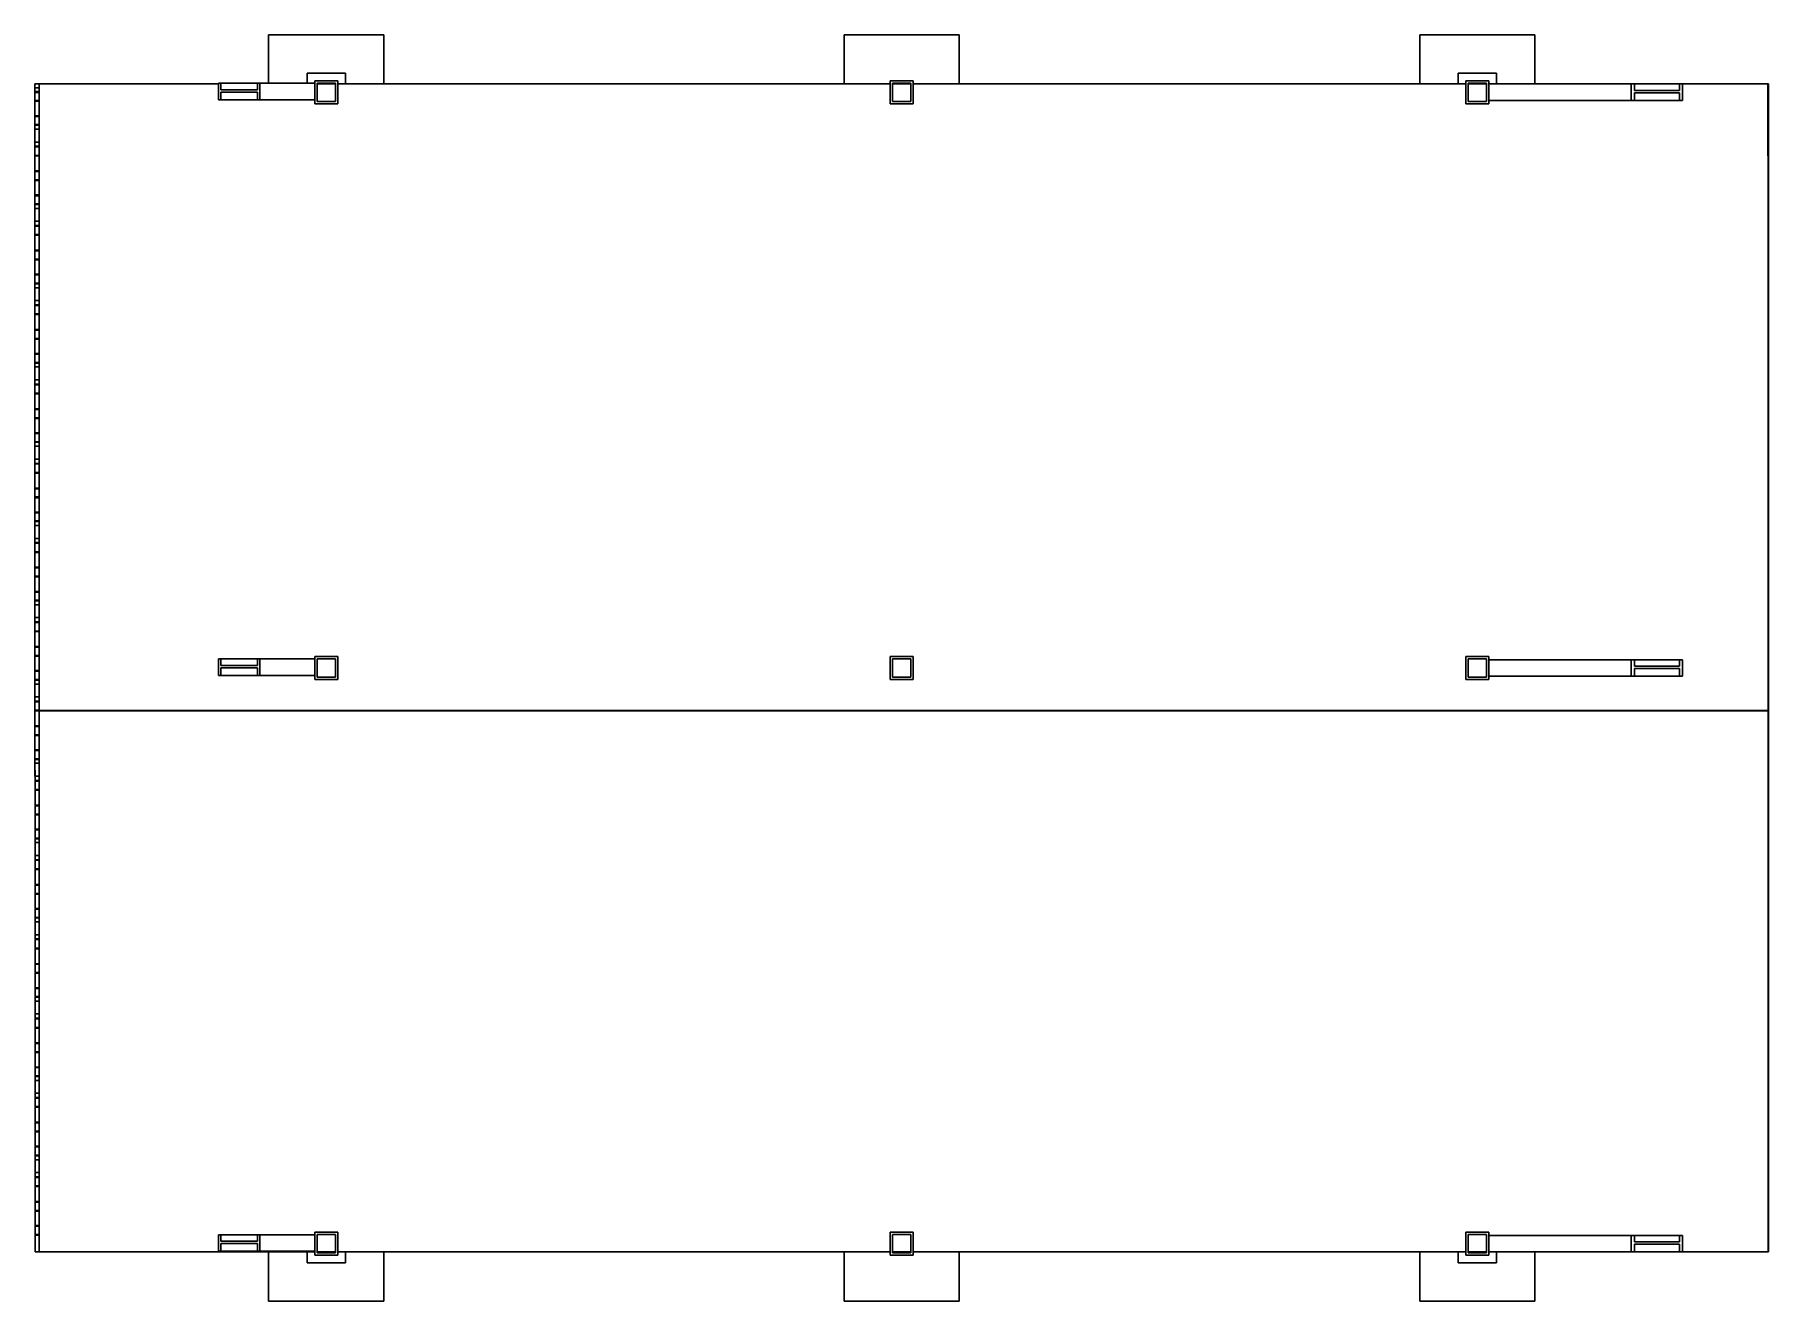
# Model space of a CAD drawing. Extents: x -13.7 to 8.9, y -8.1 to 8.4.
import ezdxf

# ---------------------------------------------------------------- set-up
doc = ezdxf.new("R2010")
doc.units = 0
doc.layers.get('0').update_dxf_attribs({"linetype": 'CONTINUOUS'})
doc.layers.add('SECTIONCUTEDGES', color=7, linetype='CONTINUOUS')

msp = doc.modelspace()

# ---------------------------------------------------------------- linework, layer by layer
for p, q in [((-10.607, 7.795), (-10.607, 8.427)), ((-10.607, 8.427), (-9.107, 8.427)), ((-10.607, 8.427), (-9.107, 8.427)), ((-10.607, 7.795), (-10.607, 8.427)), ((-9.107, 8.427), (-9.107, 7.787)), ((-9.107, 8.427), (-9.107, 7.787)), ((-3.107, 7.787), (-3.107, 8.427)), ((-3.107, 8.427), (-1.607, 8.427)), ((-1.607, 8.427), (-1.607, 7.787)), ((4.393, 7.787), (4.393, 8.427)), ((4.393, 8.427), (5.893, 8.427)), ((4.393, 8.427), (5.893, 8.427)), ((4.393, 7.787), (4.393, 8.427)), ((5.893, 8.427), (5.893, 7.787)), ((5.893, 8.427), (5.893, 7.787)), ((-10.107, 7.795), (-10.107, 7.927)), ((-10.107, 7.927), (-9.607, 7.927)), ((-9.607, 7.927), (-9.607, 7.787)), ((4.893, 7.787), (4.893, 7.927)), ((4.893, 7.927), (5.393, 7.927)), ((5.393, 7.927), (5.393, 7.787)), ((-13.656, 7.736), (-13.656, 7.787)), ((-13.656, 7.787), (-13.599, 7.787)), ((-13.656, 7.736), (-13.599, 7.736)), ((-13.656, 7.685), (-13.656, 7.736)), ((-13.656, 7.736), (-13.656, 7.73)), ((-13.656, 7.685), (-13.656, 7.676)), ((-13.656, 7.685), (-13.599, 7.685)), ((-11.262, 7.787), (-13.599, 7.787)), ((-13.599, 7.787), (-13.599, 7.736)), ((-13.599, 7.736), (-13.599, 7.685)), ((-13.599, 7.685), (-13.599, 7.676)), ((-10.753, 7.795), (-11.229, 7.795)), ((-10.607, 7.795), (-10.72, 7.795)), ((-10.607, 7.795), (-10.007, 7.795)), ((-9.737, 7.787), (-9.977, 7.787)), ((-9.107, 7.787), (-9.707, 7.787)), ((-3.107, 7.787), (-9.107, 7.787)), ((-2.507, 7.787), (-3.107, 7.787)), ((-2.237, 7.787), (-2.477, 7.787)), ((-1.607, 7.787), (-2.207, 7.787)), ((4.393, 7.787), (-1.607, 7.787)), ((4.993, 7.787), (4.393, 7.787)), ((5.263, 7.787), (5.023, 7.787)), ((5.893, 7.787), (5.293, 7.787)), ((5.293, 7.785), (7.15, 7.785)), ((8.93, 7.787), (5.893, 7.787)), ((7.191, 7.785), (7.779, 7.785)), ((8.93, 7.739), (8.93, 7.787)), ((8.936, 7.787), (8.93, 7.787)), ((8.93, 7.739), (8.936, 7.739)), ((8.93, 7.685), (8.93, 7.739)), ((8.93, 7.685), (8.936, 7.685)), ((8.93, 7.676), (8.93, 7.685)), ((8.936, 7.739), (8.936, 7.787)), ((8.936, 7.685), (8.936, 7.739)), ((8.936, 7.685), (8.936, 7.676)), ((-13.656, 7.676), (-13.656, 7.568)), ((-13.656, 7.676), (-13.599, 7.676)), ((-13.656, 7.568), (-13.656, 7.559)), ((-13.656, 7.568), (-13.599, 7.568)), ((-13.656, 7.559), (-13.599, 7.559)), ((-13.656, 7.508), (-13.656, 7.559)), ((-13.656, 7.422), (-13.656, 7.508)), ((-13.599, 7.676), (-13.599, 7.568)), ((-13.599, 7.568), (-13.599, 7.559)), ((-13.599, 7.559), (-13.599, 7.508)), ((-13.599, 7.508), (-13.599, 7.422)), ((-10.753, 7.58), (-11.229, 7.58)), ((-10.007, 7.58), (-10.72, 7.58)), ((5.293, 7.57), (7.15, 7.57)), ((7.191, 7.57), (7.779, 7.57)), ((8.93, 7.676), (8.936, 7.676)), ((8.93, 7.568), (8.93, 7.676)), ((8.93, 7.568), (8.936, 7.568)), ((8.93, 7.559), (8.93, 7.568)), ((8.93, 7.559), (8.936, 7.559)), ((8.93, 7.508), (8.93, 7.559)), ((8.93, 7.422), (8.93, 7.508)), ((8.936, 7.676), (8.936, 7.568)), ((8.936, 7.568), (8.936, 7.559)), ((8.936, 7.508), (8.936, 7.559)), ((8.936, 7.422), (8.936, 7.508)), ((-13.656, 7.422), (-13.656, 7.371)), ((-13.656, 7.371), (-13.656, 7.363)), ((-13.656, 7.371), (-13.599, 7.371)), ((-13.656, 7.363), (-13.656, 7.256)), ((-13.656, 7.363), (-13.599, 7.363)), ((-13.656, 7.256), (-13.599, 7.256)), ((-13.656, 7.256), (-13.656, 7.247)), ((-13.656, 7.247), (-13.599, 7.247)), ((-13.656, 7.197), (-13.656, 7.247)), ((-13.599, 7.422), (-13.599, 7.371)), ((-13.599, 7.371), (-13.599, 7.363)), ((-13.599, 7.363), (-13.599, 7.256)), ((-13.599, 7.256), (-13.599, 7.247)), ((-13.599, 7.247), (-13.599, 7.197)), ((8.93, 7.371), (8.93, 7.422)), ((8.93, 7.371), (8.936, 7.371)), ((8.93, 7.363), (8.93, 7.371)), ((8.93, 7.363), (8.936, 7.363)), ((8.93, 7.256), (8.93, 7.363)), ((8.93, 7.256), (8.936, 7.256)), ((8.93, 7.247), (8.93, 7.256)), ((8.93, 7.247), (8.936, 7.247)), ((8.93, 7.247), (8.93, 7.137)), ((8.936, 7.422), (8.936, 7.371)), ((8.936, 7.371), (8.936, 7.363)), ((8.936, 7.363), (8.936, 7.256)), ((8.936, 7.256), (8.936, 7.247)), ((8.936, 7.029), (8.936, 7.247)), ((-13.599, 7.197), (-13.656, 7.197)), ((-13.656, 7.197), (-13.656, 7.194)), ((-13.656, 7.194), (-13.656, 7.029)), ((-13.656, 7.194), (-13.655, 7.029)), ((-13.656, 7.029), (-13.655, 7.029)), ((-13.655, 7.029), (-13.655, 7.026)), ((-13.655, 7.029), (-13.599, 7.029)), ((-13.655, 6.974), (-13.655, 7.026)), ((-13.599, 7.197), (-13.599, 7.029)), ((-13.599, 7.029), (-13.599, 7.026)), ((-13.599, 7.026), (-13.599, 6.974)), ((8.935, 7.029), (8.93, 7.137)), ((8.93, 7.029), (8.93, 7.137)), ((8.93, 7.029), (8.935, 7.029)), ((8.93, 6.974), (8.93, 7.029)), ((8.935, 7.029), (8.935, 7.029)), ((8.935, 7.029), (8.936, 7.029)), ((8.935, 7.029), (8.936, 7.029)), ((8.935, 7.026), (8.935, 7.029)), ((8.936, 7.029), (8.936, 7.029)), ((8.936, 7.029), (8.936, 6.974)), ((-13.655, 6.974), (-13.655, 6.966)), ((-13.655, 6.974), (-13.599, 6.974)), ((-13.655, 6.966), (-13.655, 6.855)), ((-13.655, 6.966), (-13.599, 6.966)), ((-13.655, 6.855), (-13.599, 6.855)), ((-13.655, 6.855), (-13.655, 6.847)), ((-13.655, 6.847), (-13.599, 6.847)), ((-13.655, 6.795), (-13.655, 6.847)), ((-13.655, 6.795), (-13.655, 6.652)), ((-13.599, 6.974), (-13.599, 6.966)), ((-13.599, 6.966), (-13.599, 6.855)), ((-13.599, 6.855), (-13.599, 6.847)), ((-13.599, 6.847), (-13.599, 6.795)), ((-13.599, 6.795), (-13.599, 6.652)), ((8.93, 6.974), (8.936, 6.974)), ((8.93, 6.966), (8.93, 6.974)), ((8.93, 6.966), (8.936, 6.966)), ((8.93, 6.855), (8.93, 6.966)), ((8.93, 6.855), (8.933, 6.855)), ((8.93, 6.847), (8.93, 6.855)), ((8.93, 6.847), (8.933, 6.847)), ((8.933, 6.847), (8.933, 6.855)), ((8.933, 6.855), (8.936, 6.855)), ((8.933, 6.847), (8.936, 6.847)), ((8.933, 6.795), (8.933, 6.847)), ((8.933, 6.703), (8.933, 6.795)), ((8.936, 6.974), (8.936, 6.966)), ((8.936, 6.966), (8.936, 6.855)), ((8.936, 6.855), (8.936, 6.847)), ((8.936, 6.795), (8.936, 6.847)), ((8.936, 6.703), (8.936, 6.795)), ((-13.655, 6.652), (-13.655, 6.643)), ((-13.655, 6.652), (-13.599, 6.652)), ((-13.655, 6.643), (-13.655, 6.535)), ((-13.655, 6.643), (-13.599, 6.643)), ((-13.599, 6.652), (-13.599, 6.643)), ((-13.599, 6.643), (-13.599, 6.535)), ((8.933, 6.652), (8.933, 6.703)), ((8.933, 6.652), (8.936, 6.652)), ((8.933, 6.643), (8.933, 6.652)), ((8.933, 6.643), (8.936, 6.643)), ((8.933, 6.535), (8.933, 6.643)), ((8.936, 6.703), (8.936, 6.652)), ((8.936, 6.652), (8.936, 6.643)), ((8.936, 6.643), (8.936, 6.535)), ((-13.655, 6.535), (-13.655, 6.527)), ((-13.655, 6.535), (-13.599, 6.535)), ((-13.655, 6.527), (-13.599, 6.527)), ((-13.655, 6.476), (-13.655, 6.527)), ((-13.655, 6.476), (-13.655, 6.389)), ((-13.655, 6.389), (-13.655, 6.339)), ((-13.655, 6.339), (-13.655, 6.33)), ((-13.655, 6.339), (-13.599, 6.339)), ((-13.655, 6.33), (-13.655, 6.223)), ((-13.655, 6.33), (-13.599, 6.33)), ((-13.599, 6.535), (-13.599, 6.527)), ((-13.599, 6.527), (-13.599, 6.476)), ((-13.599, 6.476), (-13.599, 6.389)), ((-13.599, 6.389), (-13.599, 6.339)), ((-13.599, 6.339), (-13.599, 6.33)), ((-13.599, 6.33), (-13.599, 6.223)), ((8.933, 6.535), (8.936, 6.535)), ((8.933, 6.527), (8.933, 6.535)), ((8.933, 6.527), (8.936, 6.527)), ((8.933, 6.476), (8.933, 6.527)), ((8.933, 6.389), (8.933, 6.476)), ((8.933, 6.339), (8.933, 6.389)), ((8.933, 6.339), (8.936, 6.339)), ((8.933, 6.33), (8.933, 6.339)), ((8.933, 6.33), (8.936, 6.33)), ((8.933, 6.223), (8.933, 6.33)), ((8.936, 6.535), (8.936, 6.527)), ((8.936, 6.476), (8.936, 6.527)), ((8.936, 6.389), (8.936, 6.476)), ((8.936, 6.389), (8.936, 6.339)), ((8.936, 6.339), (8.936, 6.33)), ((8.936, 6.33), (8.936, 6.223)), ((-13.655, 6.223), (-13.599, 6.223)), ((-13.655, 6.223), (-13.655, 6.215)), ((-13.655, 6.215), (-13.599, 6.215)), ((-13.655, 6.164), (-13.655, 6.215)), ((-13.655, 6.164), (-13.599, 6.164)), ((-13.655, 6.164), (-13.655, 5.997)), ((-13.655, 6.164), (-13.655, 6.164)), ((-13.655, 6.164), (-13.655, 5.997)), ((-13.599, 6.223), (-13.599, 6.215)), ((-13.599, 6.215), (-13.599, 6.164)), ((-13.599, 6.164), (-13.599, 5.997)), ((8.933, 6.223), (8.936, 6.223)), ((8.933, 6.215), (8.933, 6.223)), ((8.933, 6.215), (8.936, 6.215)), ((8.933, 6.164), (8.933, 6.215)), ((8.933, 6.075), (8.933, 6.164)), ((8.936, 6.223), (8.936, 6.215)), ((8.936, 6.164), (8.936, 6.215)), ((8.936, 5.997), (8.936, 6.164)), ((-13.655, 5.997), (-13.599, 5.997)), ((-13.655, 5.997), (-13.655, 5.994)), ((-13.655, 5.941), (-13.655, 5.994)), ((-13.655, 5.941), (-13.655, 5.933)), ((-13.655, 5.941), (-13.599, 5.941)), ((-13.655, 5.933), (-13.655, 5.823)), ((-13.655, 5.933), (-13.599, 5.933)), ((-13.599, 5.997), (-13.599, 5.994)), ((-13.599, 5.994), (-13.599, 5.941)), ((-13.599, 5.941), (-13.599, 5.933)), ((-13.599, 5.933), (-13.599, 5.823)), ((8.934, 5.997), (8.933, 6.075)), ((8.933, 5.997), (8.933, 6.075)), ((8.933, 5.997), (8.934, 5.997)), ((8.933, 5.954), (8.933, 5.997)), ((8.933, 5.954), (8.933, 5.901)), ((8.933, 5.901), (8.934, 5.901)), ((8.933, 5.893), (8.933, 5.901)), ((8.933, 5.893), (8.934, 5.893)), ((8.933, 5.893), (8.933, 5.783)), ((8.934, 5.997), (8.936, 5.997)), ((8.934, 5.956), (8.934, 5.997)), ((8.934, 5.956), (8.934, 5.956)), ((8.934, 5.956), (8.934, 5.954)), ((8.934, 5.954), (8.934, 5.956)), ((8.934, 5.948), (8.934, 5.954)), ((8.934, 5.948), (8.934, 5.901)), ((8.934, 5.901), (8.934, 5.893)), ((8.934, 5.893), (8.934, 5.783)), ((8.936, 1.843), (8.936, 5.997)), ((-13.655, 5.823), (-13.599, 5.823)), ((-13.655, 5.823), (-13.655, 5.814)), ((-13.655, 5.814), (-13.599, 5.814)), ((-13.655, 5.762), (-13.655, 5.814)), ((-13.655, 5.762), (-13.655, 5.619)), ((-13.599, 5.823), (-13.599, 5.814)), ((-13.599, 5.814), (-13.599, 5.762)), ((-13.599, 5.762), (-13.599, 5.619)), ((8.933, 5.783), (8.934, 5.783)), ((8.933, 5.774), (8.933, 5.783)), ((8.933, 5.774), (8.934, 5.774)), ((8.933, 5.774), (8.933, 5.579)), ((8.934, 5.783), (8.934, 5.774)), ((8.934, 5.774), (8.934, 5.579)), ((-13.655, 5.619), (-13.655, 5.611)), ((-13.655, 5.619), (-13.599, 5.619)), ((-13.655, 5.611), (-13.655, 5.503)), ((-13.655, 5.611), (-13.599, 5.611)), ((-13.655, 5.503), (-13.655, 5.494)), ((-13.655, 5.503), (-13.599, 5.503)), ((-13.655, 5.494), (-13.599, 5.494)), ((-13.655, 5.443), (-13.655, 5.494)), ((-13.655, 5.443), (-13.655, 5.356)), ((-13.599, 5.619), (-13.599, 5.611)), ((-13.599, 5.611), (-13.599, 5.503)), ((-13.599, 5.503), (-13.599, 5.494)), ((-13.599, 5.494), (-13.599, 5.443)), ((-13.599, 5.443), (-13.599, 5.356)), ((8.933, 5.579), (8.934, 5.579)), ((8.933, 5.571), (8.933, 5.579)), ((8.933, 5.571), (8.934, 5.571)), ((8.933, 5.571), (8.933, 5.463)), ((8.933, 5.463), (8.934, 5.463)), ((8.933, 5.454), (8.933, 5.463)), ((8.933, 5.454), (8.934, 5.454)), ((8.933, 5.403), (8.933, 5.454)), ((8.934, 5.579), (8.934, 5.571)), ((8.934, 5.571), (8.934, 5.463)), ((8.934, 5.463), (8.934, 5.454)), ((8.934, 5.403), (8.934, 5.454)), ((-13.655, 5.356), (-13.655, 5.306)), ((-13.655, 5.306), (-13.655, 5.297)), ((-13.655, 5.306), (-13.599, 5.306)), ((-13.655, 5.297), (-13.655, 5.191)), ((-13.655, 5.297), (-13.599, 5.297)), ((-13.599, 5.356), (-13.599, 5.306)), ((-13.599, 5.306), (-13.599, 5.297)), ((-13.599, 5.297), (-13.599, 5.191)), ((8.933, 5.403), (8.933, 5.266)), ((8.933, 5.266), (8.934, 5.266)), ((8.933, 5.257), (8.933, 5.266)), ((8.933, 5.257), (8.934, 5.257)), ((8.933, 5.257), (8.933, 5.15)), ((8.934, 5.403), (8.934, 5.266)), ((8.934, 5.266), (8.934, 5.257)), ((8.934, 5.257), (8.934, 5.15)), ((-13.655, 5.191), (-13.599, 5.191)), ((-13.655, 5.191), (-13.655, 5.182)), ((-13.655, 5.182), (-13.599, 5.182)), ((-13.655, 5.131), (-13.655, 5.182)), ((-13.655, 5.131), (-13.599, 5.131)), ((-13.655, 5.131), (-13.655, 5.129)), ((-13.655, 5.129), (-13.655, 4.964)), ((-13.655, 5.129), (-13.654, 4.964)), ((-13.599, 5.191), (-13.599, 5.182)), ((-13.599, 5.182), (-13.599, 5.131)), ((-13.599, 5.131), (-13.599, 4.964)), ((8.933, 5.15), (8.934, 5.15)), ((8.933, 5.142), (8.933, 5.15)), ((8.933, 5.142), (8.934, 5.142)), ((8.933, 5.091), (8.933, 5.142)), ((8.933, 5.091), (8.933, 4.924)), ((8.934, 5.15), (8.934, 5.142)), ((8.934, 5.091), (8.934, 5.142)), ((8.934, 4.924), (8.934, 5.091)), ((-13.655, 4.964), (-13.654, 4.964)), ((-13.654, 4.964), (-13.654, 4.961)), ((-13.654, 4.964), (-13.599, 4.964)), ((-13.654, 4.909), (-13.654, 4.961)), ((-13.654, 4.909), (-13.654, 4.9)), ((-13.654, 4.909), (-13.599, 4.909)), ((-13.654, 4.9), (-13.654, 4.79)), ((-13.654, 4.9), (-13.599, 4.9)), ((-13.654, 4.79), (-13.599, 4.79)), ((-13.654, 4.79), (-13.654, 4.781)), ((-13.654, 4.781), (-13.599, 4.781)), ((-13.654, 4.781), (-13.654, 4.587)), ((-13.599, 4.964), (-13.599, 4.961)), ((-13.599, 4.961), (-13.599, 4.909)), ((-13.599, 4.909), (-13.599, 4.9)), ((-13.599, 4.9), (-13.599, 4.79)), ((-13.599, 4.79), (-13.599, 4.781)), ((-13.599, 4.587), (-13.599, 4.781)), ((8.933, 4.924), (8.934, 4.924)), ((8.933, 4.924), (8.933, 4.015)), ((-13.654, 4.587), (-13.654, 4.578)), ((-13.654, 4.587), (-13.599, 4.587)), ((-13.654, 4.578), (-13.654, 4.47)), ((-13.654, 4.578), (-13.599, 4.578)), ((-13.599, 4.587), (-13.599, 4.578)), ((-13.599, 4.578), (-13.599, 4.47)), ((-13.654, 4.47), (-13.654, 4.461)), ((-13.654, 4.47), (-13.599, 4.47)), ((-13.654, 4.461), (-13.599, 4.461)), ((-13.654, 4.273), (-13.654, 4.461)), ((-13.599, 4.47), (-13.599, 4.461)), ((-13.599, 4.273), (-13.599, 4.461)), ((-13.654, 4.273), (-13.654, 4.265)), ((-13.654, 4.273), (-13.599, 4.273)), ((-13.654, 4.265), (-13.654, 4.158)), ((-13.654, 4.265), (-13.599, 4.265)), ((-13.654, 4.158), (-13.599, 4.158)), ((-13.654, 4.158), (-13.654, 4.149)), ((-13.654, 4.149), (-13.599, 4.149)), ((-13.654, 4.099), (-13.654, 4.149)), ((-13.654, 4.099), (-13.599, 4.099)), ((-13.654, 4.099), (-13.654, 4.099)), ((-13.654, 4.099), (-13.654, 3.931)), ((-13.654, 4.099), (-13.654, 3.931)), ((-13.599, 4.273), (-13.599, 4.265)), ((-13.599, 4.265), (-13.599, 4.158)), ((-13.599, 4.158), (-13.599, 4.149)), ((-13.599, 4.149), (-13.599, 4.099)), ((-13.599, 4.099), (-13.599, 3.931)), ((-13.654, 3.931), (-13.599, 3.931)), ((-13.654, 3.931), (-13.654, 3.876)), ((-13.654, 3.876), (-13.654, 3.868)), ((-13.654, 3.876), (-13.599, 3.876)), ((-13.654, 3.868), (-13.654, 3.757)), ((-13.654, 3.868), (-13.599, 3.868)), ((-13.599, 3.931), (-13.599, 3.876)), ((-13.599, 3.876), (-13.599, 3.868)), ((-13.599, 3.868), (-13.599, 3.757)), ((8.934, 3.897), (8.933, 4.015)), ((8.933, 4.015), (8.933, 3.894)), ((8.933, 3.894), (8.933, 3.842)), ((8.933, 3.842), (8.934, 3.842)), ((8.933, 3.833), (8.933, 3.842)), ((8.934, 3.897), (8.934, 3.897)), ((8.934, 3.897), (8.934, 3.894)), ((8.934, 3.894), (8.934, 3.897)), ((8.934, 3.888), (8.934, 3.894)), ((8.934, 3.888), (8.934, 3.842)), ((8.934, 3.842), (8.934, 3.833)), ((-13.654, 3.757), (-13.599, 3.757)), ((-13.654, 3.757), (-13.654, 3.749)), ((-13.654, 3.749), (-13.599, 3.749)), ((-13.654, 3.749), (-13.654, 3.554)), ((-13.599, 3.757), (-13.599, 3.749)), ((-13.599, 3.554), (-13.599, 3.749)), ((8.933, 3.833), (8.934, 3.833)), ((8.933, 3.833), (8.933, 3.723)), ((8.933, 3.723), (8.934, 3.723)), ((8.933, 3.714), (8.933, 3.723)), ((8.933, 3.714), (8.934, 3.714)), ((8.933, 3.714), (8.933, 3.571)), ((8.934, 3.833), (8.934, 3.723)), ((8.934, 3.723), (8.934, 3.714)), ((8.934, 3.571), (8.934, 3.714)), ((-13.654, 3.554), (-13.654, 3.545)), ((-13.654, 3.554), (-13.599, 3.554)), ((-13.654, 3.545), (-13.654, 3.437)), ((-13.654, 3.545), (-13.599, 3.545)), ((-13.654, 3.437), (-13.654, 3.429)), ((-13.654, 3.437), (-13.599, 3.437)), ((-13.654, 3.429), (-13.599, 3.429)), ((-13.654, 3.291), (-13.654, 3.429)), ((-13.599, 3.554), (-13.599, 3.545)), ((-13.599, 3.545), (-13.599, 3.437)), ((-13.599, 3.437), (-13.599, 3.429)), ((-13.599, 3.291), (-13.599, 3.429)), ((8.933, 3.571), (8.933, 3.52)), ((8.933, 3.52), (8.934, 3.52)), ((8.933, 3.511), (8.933, 3.52)), ((8.933, 3.511), (8.934, 3.511)), ((8.933, 3.511), (8.933, 3.403)), ((8.933, 3.403), (8.934, 3.403)), ((8.933, 3.394), (8.933, 3.403)), ((8.933, 3.394), (8.934, 3.394)), ((8.933, 3.394), (8.933, 3.257)), ((8.934, 3.571), (8.934, 3.52)), ((8.934, 3.52), (8.934, 3.511)), ((8.934, 3.511), (8.934, 3.403)), ((8.934, 3.403), (8.934, 3.394)), ((8.934, 3.257), (8.934, 3.394)), ((-13.654, 3.291), (-13.654, 3.241)), ((-13.654, 3.241), (-13.654, 3.232)), ((-13.654, 3.241), (-13.599, 3.241)), ((-13.654, 3.232), (-13.654, 3.125)), ((-13.654, 3.232), (-13.599, 3.232)), ((-13.599, 3.291), (-13.599, 3.241)), ((-13.599, 3.241), (-13.599, 3.232)), ((-13.599, 3.232), (-13.599, 3.125)), ((8.933, 3.257), (8.933, 3.206)), ((8.933, 3.206), (8.934, 3.206)), ((8.933, 3.198), (8.933, 3.206)), ((8.933, 3.198), (8.934, 3.198)), ((8.933, 3.198), (8.933, 3.091)), ((8.934, 3.257), (8.934, 3.206)), ((8.934, 3.206), (8.934, 3.198)), ((8.934, 3.198), (8.934, 3.091)), ((-13.654, 3.125), (-13.599, 3.125)), ((-13.654, 3.125), (-13.654, 3.117)), ((-13.654, 3.117), (-13.599, 3.117)), ((-13.654, 3.066), (-13.654, 3.117)), ((-13.654, 3.066), (-13.599, 3.066)), ((-13.654, 3.066), (-13.654, 3.063)), ((-13.654, 3.063), (-13.654, 2.899)), ((-13.654, 3.063), (-13.653, 2.899)), ((-13.599, 3.125), (-13.599, 3.117)), ((-13.599, 3.117), (-13.599, 3.066)), ((-13.599, 3.066), (-13.599, 2.899)), ((8.933, 3.091), (8.934, 3.091)), ((8.933, 3.082), (8.933, 3.091)), ((8.933, 3.082), (8.934, 3.082)), ((8.933, 3.032), (8.933, 3.082)), ((8.933, 3.032), (8.933, 2.873)), ((8.934, 3.091), (8.934, 3.082)), ((8.934, 3.082), (8.934, 3.043)), ((8.935, 2.876), (8.934, 3.043)), ((8.934, 3.043), (8.934, 3.043)), ((8.934, 3.032), (8.934, 3.043)), ((8.934, 2.873), (8.934, 3.032)), ((-13.654, 2.899), (-13.653, 2.899)), ((-13.653, 2.899), (-13.653, 2.896)), ((-13.653, 2.899), (-13.599, 2.899)), ((-13.653, 2.843), (-13.653, 2.896)), ((-13.653, 2.843), (-13.653, 2.835)), ((-13.653, 2.843), (-13.599, 2.843)), ((-13.653, 2.835), (-13.653, 2.725)), ((-13.653, 2.835), (-13.599, 2.835)), ((-13.653, 2.725), (-13.599, 2.725)), ((-13.653, 2.725), (-13.653, 2.716)), ((-13.653, 2.716), (-13.599, 2.716)), ((-13.653, 2.716), (-13.653, 2.521)), ((-13.599, 2.899), (-13.599, 2.896)), ((-13.599, 2.896), (-13.599, 2.843)), ((-13.599, 2.843), (-13.599, 2.835)), ((-13.599, 2.835), (-13.599, 2.725)), ((-13.599, 2.725), (-13.599, 2.716)), ((-13.599, 2.521), (-13.599, 2.716)), ((8.933, 2.873), (8.933, 2.821)), ((8.933, 2.821), (8.935, 2.821)), ((8.933, 2.812), (8.933, 2.821)), ((8.933, 2.812), (8.935, 2.812)), ((8.933, 2.812), (8.933, 2.702)), ((8.935, 2.876), (8.935, 2.876)), ((8.935, 2.876), (8.935, 2.873)), ((8.935, 2.873), (8.935, 2.876)), ((8.935, 2.867), (8.935, 2.873)), ((8.935, 2.867), (8.935, 2.821)), ((8.935, 2.821), (8.935, 2.812)), ((8.935, 2.812), (8.935, 2.702)), ((-13.653, 2.521), (-13.653, 2.513)), ((-13.653, 2.521), (-13.599, 2.521)), ((-13.653, 2.513), (-13.653, 2.405)), ((-13.653, 2.513), (-13.599, 2.513)), ((-13.599, 2.521), (-13.599, 2.513)), ((-13.599, 2.513), (-13.599, 2.405)), ((8.933, 2.702), (8.935, 2.702)), ((8.933, 2.693), (8.933, 2.702)), ((8.933, 2.693), (8.935, 2.693)), ((8.933, 2.641), (8.933, 2.693)), ((8.933, 2.641), (8.933, 2.498)), ((8.933, 2.498), (8.935, 2.498)), ((8.933, 2.49), (8.933, 2.498)), ((8.933, 2.49), (8.935, 2.49)), ((8.933, 2.49), (8.933, 2.382)), ((8.935, 2.702), (8.935, 2.693)), ((8.935, 2.641), (8.935, 2.693)), ((8.935, 2.641), (8.935, 2.498)), ((8.935, 2.498), (8.935, 2.49)), ((8.935, 2.49), (8.935, 2.382)), ((-13.653, 2.405), (-13.653, 2.396)), ((-13.653, 2.405), (-13.599, 2.405)), ((-13.653, 2.396), (-13.599, 2.396)), ((-13.653, 2.345), (-13.653, 2.396)), ((-13.653, 2.345), (-13.653, 2.258)), ((-13.599, 2.405), (-13.599, 2.396)), ((-13.599, 2.396), (-13.599, 2.345)), ((-13.599, 2.345), (-13.599, 2.258)), ((8.933, 2.382), (8.935, 2.382)), ((8.933, 2.373), (8.933, 2.382)), ((8.933, 2.373), (8.935, 2.373)), ((8.933, 2.373), (8.933, 2.185)), ((8.935, 2.382), (8.935, 2.373)), ((8.935, 2.373), (8.935, 2.185)), ((-13.653, 2.258), (-13.653, 2.208)), ((-13.653, 2.208), (-13.653, 2.199)), ((-13.653, 2.208), (-13.599, 2.208)), ((-13.653, 2.199), (-13.653, 2.093)), ((-13.653, 2.199), (-13.599, 2.199)), ((-13.653, 2.093), (-13.599, 2.093)), ((-13.653, 2.093), (-13.653, 2.084)), ((-13.653, 2.084), (-13.599, 2.084)), ((-13.653, 2.034), (-13.653, 2.084)), ((-13.653, 2.034), (-13.599, 2.034)), ((-13.653, 2.034), (-13.653, 2.034)), ((-13.653, 2.034), (-13.653, 1.866)), ((-13.653, 2.034), (-13.653, 1.866)), ((-13.599, 2.258), (-13.599, 2.208)), ((-13.599, 2.208), (-13.599, 2.199)), ((-13.599, 2.199), (-13.599, 2.093)), ((-13.599, 2.093), (-13.599, 2.084)), ((-13.599, 2.084), (-13.599, 2.034)), ((-13.599, 2.034), (-13.599, 1.866)), ((8.933, 2.185), (8.935, 2.185)), ((8.933, 2.176), (8.933, 2.185)), ((8.933, 2.176), (8.935, 2.176)), ((8.933, 2.07), (8.933, 2.176)), ((8.933, 2.07), (8.935, 2.07)), ((8.933, 2.061), (8.933, 2.07)), ((8.933, 2.061), (8.935, 2.061)), ((8.933, 2.011), (8.933, 2.061)), ((8.935, 2.185), (8.935, 2.176)), ((8.935, 2.176), (8.935, 2.07)), ((8.935, 2.07), (8.935, 2.061)), ((8.935, 2.011), (8.935, 2.061)), ((-13.653, 1.866), (-13.599, 1.866)), ((-13.653, 1.866), (-13.653, 1.863)), ((-13.653, 1.811), (-13.653, 1.863)), ((-13.653, 1.811), (-13.653, 1.802)), ((-13.653, 1.811), (-13.599, 1.811)), ((-13.599, 1.866), (-13.599, 1.863)), ((-13.599, 1.863), (-13.599, 1.811)), ((-13.599, 1.811), (-13.599, 1.802)), ((8.935, 2.011), (8.933, 2.011)), ((8.933, 2.011), (8.933, 1.843)), ((8.933, 1.843), (8.935, 1.843)), ((8.933, 1.788), (8.933, 1.843)), ((8.935, 1.961), (8.935, 2.011)), ((8.935, 1.961), (8.935, 2.011)), ((8.936, 1.843), (8.935, 1.961)), ((8.935, 1.843), (8.935, 1.961)), ((8.936, 1.843), (8.936, 1.843)), ((8.936, 1.843), (8.936, 1.84)), ((8.936, 1.84), (8.936, 1.843)), ((8.936, 1.834), (8.936, 1.84)), ((8.936, 1.834), (8.936, 1.788)), ((-13.653, 1.802), (-13.653, 1.692)), ((-13.653, 1.802), (-13.599, 1.802)), ((-13.653, 1.692), (-13.599, 1.692)), ((-13.653, 1.692), (-13.653, 1.683)), ((-13.653, 1.683), (-13.599, 1.683)), ((-13.653, 1.631), (-13.653, 1.683)), ((-13.653, 1.631), (-13.653, 1.54)), ((-13.599, 1.802), (-13.599, 1.692)), ((-13.599, 1.692), (-13.599, 1.683)), ((-13.599, 1.683), (-13.599, 1.631)), ((-13.599, 1.631), (-13.599, 1.54)), ((8.933, 1.788), (8.936, 1.788)), ((8.933, 1.779), (8.933, 1.788)), ((8.933, 1.779), (8.936, 1.779)), ((8.933, 1.669), (8.933, 1.779)), ((8.933, 1.669), (8.936, 1.669)), ((8.933, 1.661), (8.933, 1.669)), ((8.933, 1.661), (8.936, 1.661)), ((8.933, 1.661), (8.933, 1.466)), ((8.936, 1.788), (8.936, 1.779)), ((8.936, 1.779), (8.936, 1.669)), ((8.936, 1.669), (8.936, 1.661)), ((8.936, 1.661), (8.936, 1.466)), ((-13.653, 1.54), (-13.653, 1.489)), ((-13.653, 1.489), (-13.653, 1.48)), ((-13.653, 1.489), (-13.599, 1.489)), ((-13.653, 1.48), (-13.653, 1.372)), ((-13.653, 1.48), (-13.599, 1.48)), ((-13.653, 1.372), (-13.653, 1.363)), ((-13.653, 1.372), (-13.599, 1.372)), ((-13.653, 1.363), (-13.599, 1.363)), ((-13.653, 1.175), (-13.653, 1.363)), ((-13.599, 1.54), (-13.599, 1.489)), ((-13.599, 1.489), (-13.599, 1.48)), ((-13.599, 1.48), (-13.599, 1.372)), ((-13.599, 1.372), (-13.599, 1.363)), ((-13.599, 1.175), (-13.599, 1.363)), ((8.933, 1.466), (8.936, 1.466)), ((8.933, 1.457), (8.933, 1.466)), ((8.933, 1.457), (8.936, 1.457)), ((8.933, 1.349), (8.933, 1.457)), ((8.936, 1.466), (8.936, 1.457)), ((8.936, 1.457), (8.936, 1.349)), ((-13.653, 1.175), (-13.653, 1.167)), ((-13.653, 1.175), (-13.599, 1.175)), ((-13.653, 1.167), (-13.653, 1.06)), ((-13.653, 1.167), (-13.599, 1.167)), ((-13.599, 1.175), (-13.599, 1.167)), ((-13.599, 1.167), (-13.599, 1.06)), ((8.933, 1.349), (8.936, 1.349)), ((8.933, 1.34), (8.933, 1.349)), ((8.933, 1.34), (8.936, 1.34)), ((8.933, 1.289), (8.933, 1.34)), ((8.933, 1.289), (8.933, 1.203)), ((8.933, 1.203), (8.933, 1.152)), ((8.933, 1.152), (8.936, 1.152)), ((8.933, 1.144), (8.933, 1.152)), ((8.933, 1.144), (8.936, 1.144)), ((8.933, 1.037), (8.933, 1.144)), ((8.936, 1.349), (8.936, 1.34)), ((8.936, 1.289), (8.936, 1.34)), ((8.936, 1.203), (8.936, 1.289)), ((8.936, 1.203), (8.936, 1.152)), ((8.936, 1.152), (8.936, 1.144)), ((8.936, 1.144), (8.936, 1.037)), ((-13.653, 1.06), (-13.599, 1.06)), ((-13.653, 1.06), (-13.653, 1.051)), ((-13.653, 1.051), (-13.599, 1.051)), ((-13.653, 1.001), (-13.653, 1.051)), ((-13.653, 1.001), (-13.599, 1.001)), ((-13.653, 1.001), (-13.653, 0.998)), ((-13.653, 0.998), (-13.653, 0.834)), ((-13.653, 0.998), (-13.652, 0.834)), ((-13.599, 1.06), (-13.599, 1.051)), ((-13.599, 1.051), (-13.599, 1.001)), ((-13.599, 1.001), (-13.599, 0.834)), ((8.933, 1.037), (8.936, 1.037)), ((8.933, 1.028), (8.933, 1.037)), ((8.933, 1.028), (8.936, 1.028)), ((8.933, 0.978), (8.933, 1.028)), ((8.933, 0.978), (8.933, 0.761)), ((8.935, 0.813), (8.934, 0.978)), ((8.936, 1.037), (8.936, 1.028)), ((8.936, 0.978), (8.936, 1.028)), ((8.936, 0.811), (8.936, 0.978)), ((-13.653, 0.834), (-13.652, 0.834)), ((-13.652, 0.834), (-13.652, 0.83)), ((-13.652, 0.834), (-13.599, 0.834)), ((-13.652, 0.778), (-13.652, 0.83)), ((-13.652, 0.778), (-13.652, 0.77)), ((-13.652, 0.778), (-13.599, 0.778)), ((-13.652, 0.77), (-13.652, 0.659)), ((-13.652, 0.77), (-13.599, 0.77)), ((-13.599, 0.834), (-13.599, 0.778)), ((-13.599, 0.778), (-13.599, 0.77)), ((-13.599, 0.77), (-13.599, 0.659)), ((8.933, 0.761), (8.935, 0.761)), ((8.933, 0.752), (8.933, 0.761)), ((8.933, 0.752), (8.935, 0.752)), ((8.933, 0.642), (8.933, 0.752)), ((8.935, 0.813), (8.935, 0.811)), ((8.935, 0.811), (8.936, 0.811)), ((8.935, 0.811), (8.935, 0.761)), ((8.935, 0.761), (8.935, 0.752)), ((8.935, 0.752), (8.935, 0.642)), ((8.936, 0.287), (8.936, 0.811)), ((-13.652, 0.659), (-13.599, 0.659)), ((-13.652, 0.659), (-13.652, 0.651)), ((-13.652, 0.651), (-13.599, 0.651)), ((-13.652, 0.651), (-13.652, 0.456)), ((-13.652, 0.456), (-13.652, 0.447)), ((-13.652, 0.456), (-13.599, 0.456)), ((-13.599, 0.659), (-13.599, 0.651)), ((-13.599, 0.456), (-13.599, 0.651)), ((-13.599, 0.456), (-13.599, 0.447)), ((8.933, 0.642), (8.935, 0.642)), ((8.933, 0.634), (8.933, 0.642)), ((8.933, 0.634), (8.935, 0.634)), ((8.933, 0.634), (8.933, 0.49)), ((8.933, 0.49), (8.933, 0.439)), ((8.935, 0.642), (8.935, 0.634)), ((8.935, 0.49), (8.935, 0.634)), ((8.935, 0.49), (8.935, 0.439)), ((-13.652, 0.447), (-13.652, 0.339)), ((-13.652, 0.447), (-13.599, 0.447)), ((-13.652, 0.339), (-13.652, 0.331)), ((-13.652, 0.339), (-13.599, 0.339)), ((-13.652, 0.331), (-13.599, 0.331)), ((-13.652, 0.143), (-13.652, 0.331)), ((-13.599, 0.447), (-13.599, 0.339)), ((-13.599, 0.339), (-13.599, 0.331)), ((-13.599, 0.143), (-13.599, 0.331)), ((-10.753, 0.295), (-11.229, 0.295)), ((-10.72, 0.295), (-10.007, 0.295)), ((5.293, 0.285), (7.15, 0.285)), ((7.191, 0.285), (7.779, 0.285)), ((8.933, 0.439), (8.935, 0.439)), ((8.933, 0.43), (8.933, 0.439)), ((8.933, 0.43), (8.935, 0.43)), ((8.933, 0.322), (8.933, 0.43)), ((8.933, 0.322), (8.935, 0.322)), ((8.933, 0.314), (8.933, 0.322)), ((8.933, 0.314), (8.935, 0.314)), ((8.933, 0.314), (8.933, 0.125)), ((8.935, 0.439), (8.935, 0.43)), ((8.935, 0.43), (8.935, 0.322)), ((8.935, 0.322), (8.935, 0.314)), ((8.935, 0.314), (8.935, 0.287)), ((8.936, 0.287), (8.935, 0.287)), ((8.935, 0.287), (8.935, 0.125)), ((8.936, 0.072), (8.936, 0.287)), ((-13.652, 0.143), (-13.652, 0.134)), ((-13.652, 0.143), (-13.599, 0.143)), ((-13.652, 0.134), (-13.652, 0.027)), ((-13.652, 0.134), (-13.599, 0.134)), ((-13.652, 0.027), (-13.599, 0.027)), ((-13.652, 0.027), (-13.652, 0.019)), ((-13.652, 0.019), (-13.599, 0.019)), ((-13.652, -0.032), (-13.652, 0.019)), ((-13.599, 0.143), (-13.599, 0.134)), ((-13.599, 0.134), (-13.599, 0.027)), ((-13.599, 0.027), (-13.599, 0.019)), ((-13.599, 0.019), (-13.599, -0.032)), ((-10.753, 0.08), (-11.229, 0.08)), ((-10.007, 0.08), (-10.72, 0.08)), ((5.293, 0.07), (7.15, 0.07)), ((7.191, 0.07), (7.779, 0.07)), ((8.933, 0.125), (8.935, 0.125)), ((8.933, 0.117), (8.933, 0.125)), ((8.933, 0.117), (8.935, 0.117)), ((8.933, 0.01), (8.933, 0.117)), ((8.933, 0.01), (8.935, 0.01)), ((8.933, 0.001), (8.933, 0.01)), ((8.933, 0.001), (8.935, 0.001)), ((8.933, -0.049), (8.933, 0.001)), ((8.935, 0.125), (8.935, 0.117)), ((8.935, 0.117), (8.935, 0.072)), ((8.935, 0.072), (8.936, 0.072)), ((8.935, 0.072), (8.935, 0.01)), ((8.935, 0.01), (8.935, 0.001)), ((8.935, -0.098), (8.935, 0.001)), ((8.936, -0.217), (8.936, 0.072)), ((-13.652, -0.032), (-13.599, -0.032)), ((-13.652, -0.032), (-13.652, -0.199)), ((-13.652, -0.032), (-13.652, -0.032)), ((-13.652, -0.032), (-13.652, -0.199)), ((-13.652, -0.199), (-13.599, -0.199)), ((-13.652, -0.199), (-13.652, -0.254)), ((-13.599, -0.032), (-13.599, -0.199)), ((-13.599, -0.199), (-13.599, -0.254)), ((8.935, -0.049), (8.933, -0.049)), ((8.933, -0.049), (8.933, -0.216)), ((8.933, -0.216), (8.935, -0.216)), ((8.933, -0.216), (8.933, -0.272)), ((8.935, -0.098), (8.935, -0.049)), ((8.936, -0.217), (8.935, -0.098)), ((8.935, -0.216), (8.935, -0.098)), ((8.936, -0.217), (8.936, -0.217)), ((8.936, -0.217), (8.936, -0.22)), ((8.936, -0.22), (8.936, -0.217)), ((8.936, -0.225), (8.936, -0.22)), ((8.936, -0.225), (8.936, -0.272)), ((-13.652, -0.254), (-13.652, -0.263)), ((-13.652, -0.254), (-13.599, -0.254)), ((-13.652, -0.263), (-13.652, -0.373)), ((-13.652, -0.263), (-13.599, -0.263)), ((-13.652, -0.373), (-13.599, -0.373)), ((-13.652, -0.373), (-13.652, -0.382)), ((-13.652, -0.382), (-13.599, -0.382)), ((-13.652, -0.434), (-13.652, -0.382)), ((-13.652, -0.434), (-13.652, -0.577)), ((-13.599, -0.254), (-13.599, -0.263)), ((-13.599, -0.263), (-13.599, -0.373)), ((-13.599, -0.373), (-13.599, -0.378)), ((-13.599, -0.378), (8.933, -0.378)), ((-13.599, -0.378), (-13.599, -0.382)), ((-13.599, -0.382), (8.933, -0.382)), ((-13.599, -0.382), (-13.599, -0.434)), ((-13.599, -0.434), (-13.599, -0.577)), ((8.933, -0.272), (8.936, -0.272)), ((8.933, -0.28), (8.933, -0.272)), ((8.933, -0.28), (8.936, -0.28)), ((8.933, -0.28), (8.933, -0.378)), ((8.933, -0.378), (8.933, -0.382)), ((8.933, -0.39), (8.933, -0.382)), ((8.933, -0.39), (8.936, -0.39)), ((8.933, -0.399), (8.933, -0.39)), ((8.933, -0.399), (8.936, -0.399)), ((8.933, -0.399), (8.933, -0.594)), ((8.936, -0.272), (8.936, -0.28)), ((8.936, -0.28), (8.936, -0.39)), ((8.936, -0.39), (8.936, -0.399)), ((8.936, -0.399), (8.936, -0.594)), ((-13.652, -0.577), (-13.652, -0.585)), ((-13.652, -0.577), (-13.599, -0.577)), ((-13.652, -0.585), (-13.652, -0.693)), ((-13.652, -0.585), (-13.599, -0.585)), ((-13.599, -0.577), (-13.599, -0.585)), ((-13.599, -0.585), (-13.599, -0.693)), ((8.933, -0.594), (8.936, -0.594)), ((8.933, -0.602), (8.933, -0.594)), ((8.933, -0.602), (8.936, -0.602)), ((8.933, -0.602), (8.933, -0.711)), ((8.936, -0.594), (8.936, -0.602)), ((8.936, -0.602), (8.936, -0.711)), ((-13.652, -0.693), (-13.652, -0.702)), ((-13.652, -0.693), (-13.599, -0.693)), ((-13.652, -0.702), (-13.599, -0.702)), ((-13.652, -0.89), (-13.652, -0.702)), ((-13.652, -0.89), (-13.652, -0.899)), ((-13.652, -0.89), (-13.599, -0.89)), ((-13.652, -0.899), (-13.652, -1.005)), ((-13.652, -0.899), (-13.599, -0.899)), ((-13.599, -0.693), (-13.599, -0.702)), ((-13.599, -0.89), (-13.599, -0.702)), ((-13.599, -0.89), (-13.599, -0.899)), ((-13.599, -0.899), (-13.599, -1.005)), ((8.933, -0.711), (8.936, -0.711)), ((8.933, -0.719), (8.933, -0.711)), ((8.933, -0.719), (8.936, -0.719)), ((8.933, -0.719), (8.933, -0.857)), ((8.933, -0.857), (8.933, -0.907)), ((8.936, -0.711), (8.936, -0.719)), ((8.936, -0.857), (8.936, -0.719)), ((8.936, -0.857), (8.936, -0.907)), ((-13.652, -1.005), (-13.599, -1.005)), ((-13.652, -1.005), (-13.652, -1.014)), ((-13.652, -1.014), (-13.599, -1.014)), ((-13.652, -1.064), (-13.652, -1.014)), ((-13.652, -1.064), (-13.599, -1.064)), ((-13.652, -1.064), (-13.652, -1.067)), ((-13.652, -1.067), (-13.652, -1.232)), ((-13.652, -1.067), (-13.651, -1.232)), ((-13.599, -1.005), (-13.599, -1.014)), ((-13.599, -1.014), (-13.599, -1.064)), ((-13.599, -1.064), (-13.599, -1.232)), ((8.933, -0.907), (8.936, -0.907)), ((8.933, -0.916), (8.933, -0.907)), ((8.933, -0.916), (8.936, -0.916)), ((8.933, -0.916), (8.933, -1.023)), ((8.933, -1.023), (8.936, -1.023)), ((8.933, -1.031), (8.933, -1.023)), ((8.933, -1.031), (8.936, -1.031)), ((8.933, -1.082), (8.933, -1.031)), ((8.933, -1.082), (8.933, -1.299)), ((8.935, -1.246), (8.934, -1.082)), ((8.936, -0.907), (8.936, -0.916)), ((8.936, -0.916), (8.936, -1.023)), ((8.936, -1.023), (8.936, -1.031)), ((8.936, -1.249), (8.936, -1.031)), ((-13.652, -1.232), (-13.651, -1.232)), ((-13.651, -1.232), (-13.651, -1.235)), ((-13.651, -1.232), (-13.599, -1.232)), ((-13.651, -1.287), (-13.651, -1.235)), ((-13.651, -1.287), (-13.651, -1.296)), ((-13.651, -1.287), (-13.599, -1.287)), ((-13.651, -1.296), (-13.651, -1.406)), ((-13.651, -1.296), (-13.599, -1.296)), ((-13.599, -1.232), (-13.599, -1.235)), ((-13.599, -1.235), (-13.599, -1.287)), ((-13.599, -1.287), (-13.599, -1.296)), ((-13.599, -1.296), (-13.599, -1.406)), ((8.933, -1.299), (8.935, -1.299)), ((8.933, -1.307), (8.933, -1.299)), ((8.933, -1.307), (8.935, -1.307)), ((8.933, -1.307), (8.933, -1.417)), ((8.935, -1.246), (8.935, -1.249)), ((8.935, -1.249), (8.936, -1.249)), ((8.935, -1.249), (8.935, -1.299)), ((8.935, -1.299), (8.935, -1.307)), ((8.935, -1.307), (8.935, -1.417)), ((8.936, -2.276), (8.936, -1.249)), ((-13.651, -1.406), (-13.599, -1.406)), ((-13.651, -1.406), (-13.651, -1.415)), ((-13.651, -1.415), (-13.599, -1.415)), ((-13.651, -1.415), (-13.651, -1.558)), ((-13.651, -1.558), (-13.651, -1.609)), ((-13.599, -1.406), (-13.599, -1.415)), ((-13.599, -1.558), (-13.599, -1.415)), ((-13.599, -1.558), (-13.599, -1.609)), ((8.933, -1.417), (8.935, -1.417)), ((8.933, -1.426), (8.933, -1.417)), ((8.933, -1.426), (8.935, -1.426)), ((8.933, -1.426), (8.933, -1.621)), ((8.935, -1.417), (8.935, -1.426)), ((8.935, -1.426), (8.935, -1.621)), ((-13.651, -1.609), (-13.651, -1.618)), ((-13.651, -1.609), (-13.599, -1.609)), ((-13.651, -1.618), (-13.651, -1.726)), ((-13.651, -1.618), (-13.599, -1.618)), ((-13.651, -1.726), (-13.651, -1.735)), ((-13.651, -1.726), (-13.599, -1.726)), ((-13.651, -1.735), (-13.599, -1.735)), ((-13.651, -1.872), (-13.651, -1.735)), ((-13.599, -1.609), (-13.599, -1.618)), ((-13.599, -1.618), (-13.599, -1.726)), ((-13.599, -1.726), (-13.599, -1.735)), ((-13.599, -1.872), (-13.599, -1.735)), ((8.933, -1.621), (8.935, -1.621)), ((8.933, -1.629), (8.933, -1.621)), ((8.933, -1.629), (8.935, -1.629)), ((8.933, -1.629), (8.933, -1.737)), ((8.933, -1.737), (8.935, -1.737)), ((8.933, -1.746), (8.933, -1.737)), ((8.933, -1.746), (8.935, -1.746)), ((8.933, -1.746), (8.933, -1.884)), ((8.935, -1.621), (8.935, -1.629)), ((8.935, -1.629), (8.935, -1.737)), ((8.935, -1.737), (8.935, -1.746)), ((8.935, -1.884), (8.935, -1.746)), ((-13.651, -1.872), (-13.651, -1.923)), ((-13.651, -1.923), (-13.651, -1.931)), ((-13.651, -1.923), (-13.599, -1.923)), ((-13.651, -1.931), (-13.651, -2.038)), ((-13.651, -1.931), (-13.599, -1.931)), ((-13.599, -1.872), (-13.599, -1.923)), ((-13.599, -1.923), (-13.599, -1.931)), ((-13.599, -1.931), (-13.599, -2.038)), ((8.933, -1.884), (8.933, -1.934)), ((8.933, -1.934), (8.935, -1.934)), ((8.933, -1.943), (8.933, -1.934)), ((8.933, -1.943), (8.935, -1.943)), ((8.933, -1.943), (8.933, -2.05)), ((8.935, -1.884), (8.935, -1.934)), ((8.935, -1.934), (8.935, -1.943)), ((8.935, -1.943), (8.935, -2.05)), ((-13.651, -2.038), (-13.599, -2.038)), ((-13.651, -2.038), (-13.651, -2.047)), ((-13.651, -2.047), (-13.599, -2.047)), ((-13.651, -2.097), (-13.651, -2.047)), ((-13.651, -2.097), (-13.599, -2.097)), ((-13.651, -2.097), (-13.651, -2.264)), ((-13.651, -2.097), (-13.651, -2.097)), ((-13.651, -2.097), (-13.651, -2.264)), ((-13.599, -2.038), (-13.599, -2.047)), ((-13.599, -2.047), (-13.599, -2.097)), ((-13.599, -2.097), (-13.599, -2.264)), ((8.933, -2.05), (8.935, -2.05)), ((8.933, -2.058), (8.933, -2.05)), ((8.933, -2.058), (8.935, -2.058)), ((8.933, -2.109), (8.933, -2.058)), ((8.935, -2.109), (8.933, -2.109)), ((8.933, -2.109), (8.933, -2.276)), ((8.935, -2.05), (8.935, -2.058)), ((8.935, -2.109), (8.935, -2.058)), ((8.935, -2.158), (8.935, -2.109)), ((8.935, -2.158), (8.935, -2.109)), ((8.936, -2.276), (8.935, -2.158)), ((8.935, -2.276), (8.935, -2.158)), ((-13.651, -2.264), (-13.599, -2.264)), ((-13.651, -2.264), (-13.651, -2.268)), ((-13.651, -2.32), (-13.651, -2.268)), ((-13.651, -2.32), (-13.651, -2.328)), ((-13.651, -2.32), (-13.599, -2.32)), ((-13.651, -2.328), (-13.651, -2.439)), ((-13.651, -2.328), (-13.599, -2.328)), ((-13.651, -2.439), (-13.599, -2.439)), ((-13.651, -2.439), (-13.651, -2.447)), ((-13.651, -2.447), (-13.599, -2.447)), ((-13.651, -2.447), (-13.651, -2.642)), ((-13.599, -2.264), (-13.599, -2.268)), ((-13.599, -2.268), (-13.599, -2.32)), ((-13.599, -2.32), (-13.599, -2.328)), ((-13.599, -2.328), (-13.599, -2.439)), ((-13.599, -2.439), (-13.599, -2.447)), ((-13.599, -2.642), (-13.599, -2.447)), ((8.933, -2.276), (8.935, -2.276)), ((8.933, -2.279), (8.933, -2.276)), ((8.933, -2.279), (8.933, -2.331)), ((8.933, -2.331), (8.936, -2.331)), ((8.933, -2.34), (8.933, -2.331)), ((8.933, -2.34), (8.936, -2.34)), ((8.933, -2.34), (8.933, -2.45)), ((8.933, -2.45), (8.936, -2.45)), ((8.933, -2.459), (8.933, -2.45)), ((8.933, -2.459), (8.936, -2.459)), ((8.933, -2.459), (8.933, -2.653)), ((8.936, -2.276), (8.936, -2.276)), ((8.936, -2.276), (8.936, -2.279)), ((8.936, -2.279), (8.936, -2.276)), ((8.936, -2.285), (8.936, -2.279)), ((8.936, -2.285), (8.936, -2.331)), ((8.936, -2.331), (8.936, -2.34)), ((8.936, -2.34), (8.936, -2.45)), ((8.936, -2.45), (8.936, -2.459)), ((8.936, -2.459), (8.936, -2.653)), ((-13.651, -2.642), (-13.651, -2.651)), ((-13.651, -2.642), (-13.599, -2.642)), ((-13.651, -2.651), (-13.651, -2.759)), ((-13.651, -2.651), (-13.599, -2.651)), ((-13.599, -2.642), (-13.599, -2.651)), ((-13.599, -2.651), (-13.599, -2.759)), ((8.933, -2.653), (8.936, -2.653)), ((8.933, -2.662), (8.933, -2.653)), ((8.933, -2.662), (8.936, -2.662)), ((8.933, -2.662), (8.933, -2.77)), ((8.936, -2.653), (8.936, -2.662)), ((8.936, -2.662), (8.936, -2.77)), ((-13.651, -2.759), (-13.651, -2.767)), ((-13.651, -2.759), (-13.599, -2.759)), ((-13.651, -2.767), (-13.599, -2.767)), ((-13.651, -2.818), (-13.651, -2.767)), ((-13.651, -2.818), (-13.651, -2.905)), ((-13.651, -2.905), (-13.651, -2.955)), ((-13.599, -2.759), (-13.599, -2.767)), ((-13.599, -2.767), (-13.599, -2.818)), ((-13.599, -2.818), (-13.599, -2.905)), ((-13.599, -2.905), (-13.599, -2.955)), ((8.933, -2.77), (8.936, -2.77)), ((8.933, -2.779), (8.933, -2.77)), ((8.933, -2.779), (8.936, -2.779)), ((8.933, -2.779), (8.933, -2.916)), ((8.933, -2.916), (8.933, -2.967)), ((8.936, -2.77), (8.936, -2.779)), ((8.936, -2.916), (8.936, -2.779)), ((8.936, -2.916), (8.936, -2.967)), ((-13.651, -2.955), (-13.651, -2.964)), ((-13.651, -2.955), (-13.599, -2.955)), ((-13.651, -2.964), (-13.651, -3.071)), ((-13.651, -2.964), (-13.599, -2.964)), ((-13.651, -3.071), (-13.599, -3.071)), ((-13.651, -3.071), (-13.651, -3.079)), ((-13.651, -3.079), (-13.599, -3.079)), ((-13.651, -3.13), (-13.651, -3.079)), ((-13.651, -3.13), (-13.599, -3.13)), ((-13.651, -3.13), (-13.651, -3.133)), ((-13.651, -3.133), (-13.651, -3.297)), ((-13.651, -3.133), (-13.65, -3.297)), ((-13.599, -2.955), (-13.599, -2.964)), ((-13.599, -2.964), (-13.599, -3.071)), ((-13.599, -3.071), (-13.599, -3.079)), ((-13.599, -3.079), (-13.599, -3.13)), ((-13.599, -3.13), (-13.599, -3.297)), ((8.933, -2.967), (8.936, -2.967)), ((8.933, -2.976), (8.933, -2.967)), ((8.933, -2.976), (8.936, -2.976)), ((8.933, -2.976), (8.933, -3.082)), ((8.933, -3.082), (8.936, -3.082)), ((8.933, -3.091), (8.933, -3.082)), ((8.933, -3.091), (8.936, -3.091)), ((8.933, -3.141), (8.933, -3.091)), ((8.933, -3.141), (8.933, -3.306)), ((8.935, -3.306), (8.934, -3.141)), ((8.936, -2.967), (8.936, -2.976)), ((8.936, -2.976), (8.936, -3.082)), ((8.936, -3.082), (8.936, -3.091)), ((8.936, -3.141), (8.936, -3.091)), ((8.936, -3.309), (8.936, -3.141)), ((-13.651, -3.297), (-13.65, -3.297)), ((-13.65, -3.297), (-13.65, -3.3)), ((-13.65, -3.297), (-13.599, -3.297)), ((-13.65, -3.352), (-13.65, -3.3)), ((-13.65, -3.352), (-13.65, -3.361)), ((-13.65, -3.352), (-13.599, -3.352)), ((-13.65, -3.361), (-13.65, -3.471)), ((-13.65, -3.361), (-13.599, -3.361)), ((-13.599, -3.297), (-13.599, -3.352)), ((-13.599, -3.352), (-13.599, -3.361)), ((-13.599, -3.361), (-13.599, -3.471)), ((8.933, -3.358), (8.933, -3.306)), ((8.933, -3.358), (8.935, -3.358)), ((8.933, -3.367), (8.933, -3.358)), ((8.933, -3.367), (8.935, -3.367)), ((8.933, -3.367), (8.933, -3.477)), ((8.935, -3.306), (8.935, -3.309)), ((8.935, -3.309), (8.936, -3.309)), ((8.935, -3.309), (8.935, -3.358)), ((8.935, -3.358), (8.935, -3.367)), ((8.935, -3.367), (8.935, -3.477)), ((8.936, -4.336), (8.936, -3.309)), ((-13.65, -3.471), (-13.599, -3.471)), ((-13.65, -3.471), (-13.65, -3.48)), ((-13.65, -3.48), (-13.599, -3.48)), ((-13.65, -3.48), (-13.65, -3.675)), ((-13.599, -3.471), (-13.599, -3.48)), ((-13.599, -3.675), (-13.599, -3.48)), ((8.933, -3.477), (8.935, -3.477)), ((8.933, -3.486), (8.933, -3.477)), ((8.933, -3.486), (8.935, -3.486)), ((8.933, -3.486), (8.933, -3.68)), ((8.935, -3.477), (8.935, -3.486)), ((8.935, -3.486), (8.935, -3.68)), ((-13.65, -3.675), (-13.65, -3.683)), ((-13.65, -3.675), (-13.599, -3.675)), ((-13.65, -3.683), (-13.65, -3.791)), ((-13.65, -3.683), (-13.599, -3.683)), ((-13.65, -3.791), (-13.65, -3.8)), ((-13.65, -3.791), (-13.599, -3.791)), ((-13.65, -3.8), (-13.599, -3.8)), ((-13.65, -3.938), (-13.65, -3.8)), ((-13.599, -3.675), (-13.599, -3.683)), ((-13.599, -3.683), (-13.599, -3.791)), ((-13.599, -3.791), (-13.599, -3.8)), ((-13.599, -3.938), (-13.599, -3.8)), ((8.933, -3.68), (8.935, -3.68)), ((8.933, -3.689), (8.933, -3.68)), ((8.933, -3.689), (8.935, -3.689)), ((8.933, -3.689), (8.933, -3.797)), ((8.933, -3.797), (8.935, -3.797)), ((8.933, -3.806), (8.933, -3.797)), ((8.933, -3.806), (8.935, -3.806)), ((8.933, -3.857), (8.933, -3.806)), ((8.935, -3.68), (8.935, -3.689)), ((8.935, -3.689), (8.935, -3.797)), ((8.935, -3.797), (8.935, -3.806)), ((8.935, -3.857), (8.935, -3.806)), ((-13.65, -3.938), (-13.65, -3.988)), ((-13.65, -3.988), (-13.65, -3.997)), ((-13.65, -3.988), (-13.599, -3.988)), ((-13.65, -3.997), (-13.65, -4.103)), ((-13.65, -3.997), (-13.599, -3.997)), ((-13.599, -3.938), (-13.599, -3.988)), ((-13.599, -3.988), (-13.599, -3.997)), ((-13.599, -3.997), (-13.599, -4.103)), ((8.933, -3.857), (8.933, -3.943)), ((8.933, -3.994), (8.933, -3.943)), ((8.933, -3.994), (8.935, -3.994)), ((8.933, -4.002), (8.933, -3.994)), ((8.933, -4.002), (8.935, -4.002)), ((8.933, -4.002), (8.933, -4.109)), ((8.935, -3.943), (8.935, -3.857)), ((8.935, -3.943), (8.935, -3.994)), ((8.935, -3.994), (8.935, -4.002)), ((8.935, -4.002), (8.935, -4.109)), ((-13.65, -4.103), (-13.599, -4.103)), ((-13.65, -4.103), (-13.65, -4.112)), ((-13.65, -4.112), (-13.599, -4.112)), ((-13.65, -4.162), (-13.65, -4.112)), ((-13.65, -4.162), (-13.599, -4.162)), ((-13.65, -4.162), (-13.65, -4.33)), ((-13.65, -4.162), (-13.65, -4.162)), ((-13.65, -4.162), (-13.65, -4.33)), ((-13.599, -4.103), (-13.599, -4.112)), ((-13.599, -4.112), (-13.599, -4.162)), ((-13.599, -4.162), (-13.599, -4.33)), ((8.933, -4.109), (8.935, -4.109)), ((8.933, -4.118), (8.933, -4.109)), ((8.933, -4.118), (8.935, -4.118)), ((8.933, -4.168), (8.933, -4.118)), ((8.933, -4.168), (8.935, -4.168)), ((8.933, -4.168), (8.933, -4.336)), ((8.935, -4.109), (8.935, -4.118)), ((8.935, -4.168), (8.935, -4.118)), ((8.935, -4.218), (8.935, -4.168)), ((8.935, -4.218), (8.935, -4.168)), ((8.936, -4.336), (8.935, -4.218)), ((8.935, -4.336), (8.935, -4.218)), ((-13.65, -4.33), (-13.599, -4.33)), ((-13.65, -4.33), (-13.65, -4.333)), ((-13.65, -4.385), (-13.65, -4.333)), ((-13.65, -4.385), (-13.65, -4.394)), ((-13.65, -4.385), (-13.599, -4.385)), ((-13.65, -4.394), (-13.65, -4.504)), ((-13.65, -4.394), (-13.599, -4.394)), ((-13.65, -4.504), (-13.599, -4.504)), ((-13.65, -4.504), (-13.65, -4.513)), ((-13.65, -4.513), (-13.599, -4.513)), ((-13.65, -4.513), (-13.65, -4.707)), ((-13.599, -4.33), (-13.599, -4.333)), ((-13.599, -4.333), (-13.599, -4.385)), ((-13.599, -4.385), (-13.599, -4.394)), ((-13.599, -4.394), (-13.599, -4.504)), ((-13.599, -4.504), (-13.599, -4.513)), ((-13.599, -4.707), (-13.599, -4.513)), ((8.933, -4.336), (8.935, -4.336)), ((8.933, -4.391), (8.933, -4.336)), ((8.933, -4.391), (8.936, -4.391)), ((8.933, -4.4), (8.933, -4.391)), ((8.933, -4.4), (8.936, -4.4)), ((8.933, -4.4), (8.933, -4.51)), ((8.933, -4.51), (8.936, -4.51)), ((8.933, -4.518), (8.933, -4.51)), ((8.933, -4.518), (8.936, -4.518)), ((8.933, -4.518), (8.933, -4.713)), ((8.936, -4.336), (8.936, -4.336)), ((8.936, -4.336), (8.936, -4.339)), ((8.936, -4.339), (8.936, -4.336)), ((8.936, -4.344), (8.936, -4.339)), ((8.936, -4.344), (8.936, -4.391)), ((8.936, -4.391), (8.936, -4.4)), ((8.936, -4.4), (8.936, -4.51)), ((8.936, -4.51), (8.936, -4.518)), ((8.936, -4.518), (8.936, -4.713)), ((-13.65, -4.707), (-13.65, -4.716)), ((-13.65, -4.707), (-13.599, -4.707)), ((-13.65, -4.716), (-13.65, -4.824)), ((-13.65, -4.716), (-13.599, -4.716)), ((-13.599, -4.707), (-13.599, -4.716)), ((-13.599, -4.716), (-13.599, -4.824)), ((8.933, -4.713), (8.936, -4.713)), ((8.933, -4.722), (8.933, -4.713)), ((8.933, -4.722), (8.936, -4.722)), ((8.933, -4.722), (8.933, -4.83)), ((8.936, -4.713), (8.936, -4.722)), ((8.936, -4.722), (8.936, -4.83)), ((-13.65, -4.824), (-13.65, -4.833)), ((-13.65, -4.824), (-13.599, -4.824)), ((-13.65, -4.833), (-13.599, -4.833)), ((-13.65, -4.884), (-13.65, -4.833)), ((-13.65, -4.884), (-13.65, -4.97)), ((-13.599, -4.824), (-13.599, -4.833)), ((-13.599, -4.833), (-13.599, -4.884)), ((-13.599, -4.884), (-13.599, -4.97)), ((8.933, -4.83), (8.936, -4.83)), ((8.933, -4.838), (8.933, -4.83)), ((8.933, -4.838), (8.936, -4.838)), ((8.933, -4.976), (8.933, -4.838)), ((8.936, -4.83), (8.936, -4.838)), ((8.936, -4.976), (8.936, -4.838)), ((-13.65, -4.97), (-13.65, -5.021)), ((-13.65, -5.021), (-13.65, -5.029)), ((-13.65, -5.021), (-13.599, -5.021)), ((-13.65, -5.029), (-13.65, -5.136)), ((-13.65, -5.029), (-13.599, -5.029)), ((-13.65, -5.136), (-13.599, -5.136)), ((-13.65, -5.136), (-13.65, -5.145)), ((-13.65, -5.145), (-13.599, -5.145)), ((-13.65, -5.195), (-13.65, -5.145)), ((-13.65, -5.195), (-13.599, -5.195)), ((-13.65, -5.195), (-13.65, -5.198)), ((-13.599, -4.97), (-13.599, -5.021)), ((-13.599, -5.021), (-13.599, -5.029)), ((-13.599, -5.029), (-13.599, -5.136)), ((-13.599, -5.136), (-13.599, -5.145)), ((-13.599, -5.145), (-13.599, -5.195)), ((-13.599, -5.195), (-13.599, -5.362)), ((8.933, -5.027), (8.933, -4.976)), ((8.933, -5.027), (8.936, -5.027)), ((8.933, -5.035), (8.933, -5.027)), ((8.933, -5.035), (8.936, -5.035)), ((8.933, -5.142), (8.933, -5.035)), ((8.933, -5.142), (8.936, -5.142)), ((8.933, -5.15), (8.933, -5.142)), ((8.933, -5.15), (8.936, -5.15)), ((8.933, -5.201), (8.933, -5.15)), ((8.936, -4.976), (8.936, -5.027)), ((8.936, -5.027), (8.936, -5.035)), ((8.936, -5.035), (8.936, -5.142)), ((8.936, -5.142), (8.936, -5.15)), ((8.936, -5.201), (8.936, -5.15)), ((-13.65, -5.198), (-13.65, -5.362)), ((-13.65, -5.198), (-13.649, -5.362)), ((-13.65, -5.362), (-13.649, -5.362)), ((-13.649, -5.362), (-13.649, -5.366)), ((-13.649, -5.362), (-13.649, -5.362)), ((-13.649, -5.362), (-13.599, -5.362)), ((-13.649, -6.228), (-13.649, -5.362)), ((-13.649, -5.418), (-13.649, -5.366)), ((-13.649, -5.371), (-13.649, -5.377)), ((-13.649, -5.418), (-13.649, -5.426)), ((-13.649, -5.418), (-13.599, -5.418)), ((-13.599, -5.362), (-13.599, -5.366)), ((-13.599, -5.366), (-13.599, -5.418)), ((-13.599, -5.418), (-13.599, -5.426)), ((8.933, -5.366), (8.933, -5.201)), ((8.933, -5.418), (8.933, -5.366)), ((8.933, -5.418), (8.935, -5.418)), ((8.933, -5.426), (8.933, -5.418)), ((8.935, -5.366), (8.934, -5.201)), ((8.935, -5.366), (8.935, -5.368)), ((8.935, -5.368), (8.936, -5.368)), ((8.935, -5.368), (8.935, -5.418)), ((8.935, -5.418), (8.935, -5.426)), ((8.936, -5.368), (8.936, -5.201)), ((8.936, -6.395), (8.936, -5.368)), ((-13.649, -5.426), (-13.649, -5.537)), ((-13.649, -5.426), (-13.599, -5.426)), ((-13.649, -5.537), (-13.599, -5.537)), ((-13.649, -5.537), (-13.649, -5.545)), ((-13.649, -5.545), (-13.599, -5.545)), ((-13.649, -5.545), (-13.649, -5.74)), ((-13.599, -5.426), (-13.599, -5.537)), ((-13.599, -5.537), (-13.599, -5.545)), ((-13.599, -5.74), (-13.599, -5.545)), ((8.933, -5.426), (8.935, -5.426)), ((8.933, -5.537), (8.933, -5.426)), ((8.933, -5.537), (8.935, -5.537)), ((8.933, -5.545), (8.933, -5.537)), ((8.933, -5.545), (8.935, -5.545)), ((8.933, -5.545), (8.933, -5.74)), ((8.935, -5.426), (8.935, -5.537)), ((8.935, -5.537), (8.935, -5.545)), ((8.935, -5.545), (8.935, -5.74)), ((-13.649, -5.74), (-13.649, -5.749)), ((-13.649, -5.74), (-13.599, -5.74)), ((-13.649, -5.749), (-13.649, -5.857)), ((-13.649, -5.749), (-13.599, -5.749)), ((-13.649, -5.857), (-13.649, -5.865)), ((-13.649, -5.857), (-13.599, -5.857)), ((-13.649, -5.865), (-13.599, -5.865)), ((-13.649, -6.003), (-13.649, -5.865)), ((-13.599, -5.74), (-13.599, -5.749)), ((-13.599, -5.749), (-13.599, -5.857)), ((-13.599, -5.857), (-13.599, -5.865)), ((-13.599, -6.003), (-13.599, -5.865)), ((8.933, -5.74), (8.935, -5.74)), ((8.933, -5.749), (8.933, -5.74)), ((8.933, -5.749), (8.935, -5.749)), ((8.933, -5.857), (8.933, -5.749)), ((8.933, -5.857), (8.935, -5.857)), ((8.933, -5.865), (8.933, -5.857)), ((8.933, -5.865), (8.935, -5.865)), ((8.933, -6.003), (8.933, -5.865)), ((8.935, -5.74), (8.935, -5.749)), ((8.935, -5.749), (8.935, -5.857)), ((8.935, -5.857), (8.935, -5.865)), ((8.935, -6.003), (8.935, -5.865)), ((-13.649, -6.003), (-13.649, -6.053)), ((-13.649, -6.053), (-13.649, -6.062)), ((-13.649, -6.053), (-13.599, -6.053)), ((-13.649, -6.062), (-13.649, -6.169)), ((-13.649, -6.062), (-13.599, -6.062)), ((-13.599, -6.003), (-13.599, -6.053)), ((-13.599, -6.053), (-13.599, -6.062)), ((-13.599, -6.062), (-13.599, -6.169)), ((8.933, -6.053), (8.933, -6.003)), ((8.933, -6.053), (8.935, -6.053)), ((8.933, -6.062), (8.933, -6.053)), ((8.933, -6.062), (8.935, -6.062)), ((8.933, -6.169), (8.933, -6.062)), ((8.935, -6.003), (8.935, -6.053)), ((8.935, -6.053), (8.935, -6.062)), ((8.935, -6.062), (8.935, -6.169)), ((-13.649, -6.169), (-13.599, -6.169)), ((-13.649, -6.169), (-13.649, -6.177)), ((-13.649, -6.177), (-13.599, -6.177)), ((-13.649, -6.228), (-13.649, -6.177)), ((-13.649, -6.228), (-13.599, -6.228)), ((-13.649, -6.228), (-13.649, -6.228)), ((-13.649, -6.228), (-13.649, -6.395)), ((-13.649, -7.213), (-13.649, -6.228)), ((-13.649, -6.228), (-13.649, -6.395)), ((-13.599, -6.169), (-13.599, -6.177)), ((-13.599, -6.177), (-13.599, -6.228)), ((-13.599, -6.228), (-13.599, -6.395)), ((8.933, -6.169), (8.935, -6.169)), ((8.933, -6.177), (8.933, -6.169)), ((8.933, -6.177), (8.935, -6.177)), ((8.933, -6.228), (8.933, -6.177)), ((8.933, -6.228), (8.935, -6.228)), ((8.933, -6.395), (8.933, -6.228)), ((8.935, -6.169), (8.935, -6.177)), ((8.935, -6.228), (8.935, -6.177)), ((8.935, -6.277), (8.935, -6.228)), ((8.935, -6.277), (8.935, -6.228)), ((8.936, -6.395), (8.935, -6.277)), ((8.935, -6.395), (8.935, -6.277)), ((-13.649, -6.395), (-13.599, -6.395)), ((-13.649, -6.395), (-13.649, -6.398)), ((-13.649, -6.45), (-13.649, -6.398)), ((-13.649, -6.45), (-13.649, -6.459)), ((-13.649, -6.45), (-13.599, -6.45)), ((-13.649, -6.459), (-13.649, -6.569)), ((-13.649, -6.459), (-13.599, -6.459)), ((-13.599, -6.395), (-13.599, -6.398)), ((-13.599, -6.398), (-13.599, -6.45)), ((-13.599, -6.45), (-13.599, -6.459)), ((-13.599, -6.459), (-13.599, -6.569)), ((8.933, -6.395), (8.935, -6.395)), ((8.933, -6.398), (8.933, -6.395)), ((8.933, -6.45), (8.933, -6.398)), ((8.933, -6.45), (8.936, -6.45)), ((8.933, -6.459), (8.933, -6.45)), ((8.933, -6.459), (8.936, -6.459)), ((8.933, -6.569), (8.933, -6.459)), ((8.936, -6.395), (8.936, -6.395)), ((8.936, -6.395), (8.936, -6.398)), ((8.936, -6.398), (8.936, -6.395)), ((8.936, -6.404), (8.936, -6.398)), ((8.936, -6.404), (8.936, -6.45)), ((8.936, -6.45), (8.936, -6.459)), ((8.936, -6.459), (8.936, -6.569)), ((-13.649, -6.569), (-13.599, -6.569)), ((-13.649, -6.569), (-13.649, -6.578)), ((-13.649, -6.578), (-13.599, -6.578)), ((-13.649, -6.63), (-13.649, -6.578)), ((-13.649, -6.63), (-13.649, -6.721)), ((-13.649, -6.721), (-13.649, -6.773)), ((-13.649, -6.773), (-13.649, -6.781)), ((-13.649, -6.773), (-13.599, -6.773)), ((-13.599, -6.569), (-13.599, -6.578)), ((-13.599, -6.578), (-13.599, -6.63)), ((-13.599, -6.63), (-13.599, -6.721)), ((-13.599, -6.721), (-13.599, -6.773)), ((-13.599, -6.773), (-13.599, -6.781)), ((8.933, -6.569), (8.936, -6.569)), ((8.933, -6.578), (8.933, -6.569)), ((8.933, -6.578), (8.936, -6.578)), ((8.933, -6.63), (8.933, -6.578)), ((8.933, -6.721), (8.933, -6.63)), ((8.933, -6.773), (8.933, -6.721)), ((8.933, -6.773), (8.936, -6.773)), ((8.933, -6.781), (8.933, -6.773)), ((8.936, -6.569), (8.936, -6.578)), ((8.936, -6.63), (8.936, -6.578)), ((8.936, -6.721), (8.936, -6.63)), ((8.936, -6.721), (8.936, -6.773)), ((8.936, -6.773), (8.936, -6.781)), ((-13.649, -6.781), (-13.649, -6.889)), ((-13.649, -6.781), (-13.599, -6.781)), ((-13.649, -6.889), (-13.649, -6.898)), ((-13.649, -6.889), (-13.599, -6.889)), ((-13.649, -6.898), (-13.599, -6.898)), ((-13.649, -7.036), (-13.649, -6.898)), ((-13.599, -6.781), (-13.599, -6.889)), ((-13.599, -6.889), (-13.599, -6.898)), ((-13.599, -7.036), (-13.599, -6.898)), ((8.933, -6.781), (8.936, -6.781)), ((8.933, -6.889), (8.933, -6.781)), ((8.933, -6.889), (8.936, -6.889)), ((8.933, -6.898), (8.933, -6.889)), ((8.933, -6.898), (8.936, -6.898)), ((8.933, -7.036), (8.933, -6.898)), ((8.936, -6.781), (8.936, -6.889)), ((8.936, -6.889), (8.936, -6.898)), ((8.936, -7.036), (8.936, -6.898)), ((-13.649, -7.036), (-13.649, -7.086)), ((-13.649, -7.086), (-13.649, -7.095)), ((-13.649, -7.086), (-13.599, -7.086)), ((-13.649, -7.095), (-13.649, -7.201)), ((-13.649, -7.095), (-13.599, -7.095)), ((-13.649, -7.201), (-13.599, -7.201)), ((-13.649, -7.201), (-13.649, -7.21)), ((-13.649, -7.21), (-13.599, -7.21)), ((-13.649, -7.21), (-13.649, -7.213)), ((-13.649, -7.213), (-13.649, -7.213)), ((-13.649, -7.26), (-13.649, -7.213)), ((-13.649, -7.213), (-13.649, -7.428)), ((-13.599, -7.036), (-13.599, -7.086)), ((-13.599, -7.086), (-13.599, -7.095)), ((-13.599, -7.095), (-13.599, -7.201)), ((-13.599, -7.201), (-13.599, -7.21)), ((-13.599, -7.21), (-13.599, -7.26)), ((-10.753, -7.205), (-11.229, -7.205)), ((-10.72, -7.205), (-10.007, -7.205)), ((5.293, -7.215), (7.15, -7.215)), ((7.191, -7.215), (7.779, -7.215)), ((8.933, -7.086), (8.933, -7.036)), ((8.933, -7.086), (8.936, -7.086)), ((8.933, -7.095), (8.933, -7.086)), ((8.933, -7.095), (8.936, -7.095)), ((8.933, -7.201), (8.933, -7.095)), ((8.933, -7.201), (8.936, -7.201)), ((8.933, -7.21), (8.933, -7.201)), ((8.933, -7.21), (8.936, -7.21)), ((8.933, -7.26), (8.933, -7.21)), ((8.936, -7.036), (8.936, -7.086)), ((8.936, -7.086), (8.936, -7.095)), ((8.936, -7.095), (8.936, -7.201)), ((8.936, -7.201), (8.936, -7.21)), ((8.936, -7.21), (8.936, -7.26)), ((-13.649, -7.26), (-13.649, -7.428)), ((-13.649, -7.428), (-13.649, -7.428)), ((-13.649, -7.428), (-13.599, -7.428)), ((-13.599, -7.26), (-13.599, -7.428)), ((-13.599, -7.428), (-10.607, -7.428)), ((-10.753, -7.42), (-11.229, -7.42)), ((-10.007, -7.42), (-10.72, -7.42)), ((-10.607, -8.073), (-10.607, -7.428)), ((-10.007, -7.428), (-10.607, -7.428)), ((-10.607, -8.073), (-10.607, -7.428)), ((-10.107, -7.573), (-10.107, -7.428)), ((-9.977, -7.428), (-9.737, -7.428)), ((-9.707, -7.428), (-9.107, -7.428)), ((-9.107, -7.43), (-9.707, -7.43)), ((-9.607, -7.428), (-9.607, -7.573)), ((-9.107, -7.428), (-9.107, -7.43)), ((-9.107, -7.428), (-3.107, -7.428)), ((-9.107, -7.428), (-9.107, -8.073)), ((-9.107, -7.43), (-9.107, -8.073)), ((-3.107, -7.43), (-9.107, -7.43)), ((-3.107, -7.43), (-3.107, -7.428)), ((-2.507, -7.428), (-3.107, -7.428)), ((-3.107, -8.073), (-3.107, -7.43)), ((-2.507, -7.43), (-3.107, -7.43)), ((-2.477, -7.428), (-2.237, -7.428)), ((-2.207, -7.428), (-1.607, -7.428)), ((-1.607, -7.43), (-2.207, -7.43)), ((-1.607, -7.428), (-1.607, -7.43)), ((-1.607, -7.428), (4.393, -7.428)), ((-1.607, -7.43), (-1.607, -8.073)), ((4.393, -7.43), (-1.607, -7.43)), ((4.393, -7.428), (4.993, -7.428)), ((4.393, -7.43), (4.393, -7.428)), ((4.393, -8.073), (4.393, -7.428)), ((4.993, -7.43), (4.393, -7.43)), ((4.393, -8.073), (4.393, -7.43)), ((4.893, -7.573), (4.893, -7.428)), ((5.023, -7.428), (5.263, -7.428)), ((5.293, -7.43), (5.893, -7.43)), ((5.393, -7.43), (5.393, -7.573)), ((5.893, -7.43), (5.893, -8.073)), ((5.893, -7.43), (7.15, -7.43)), ((5.893, -7.43), (5.893, -8.073)), ((7.191, -7.43), (7.779, -7.43)), ((7.819, -7.428), (8.933, -7.428)), ((8.933, -7.428), (8.933, -7.26)), ((8.933, -7.428), (8.936, -7.428)), ((8.936, -7.428), (8.936, -7.26)), ((-9.607, -7.573), (-10.107, -7.573)), ((5.393, -7.573), (4.893, -7.573)), ((-9.107, -8.073), (-10.607, -8.073)), ((-9.107, -8.073), (-10.607, -8.073)), ((-1.607, -8.073), (-3.107, -8.073)), ((5.893, -8.073), (4.393, -8.073)), ((5.893, -8.073), (4.393, -8.073))]:
    msp.add_line(p, q)
at = {"layer": 'SECTIONCUTEDGES'}
for p, q in [((-11.229, 7.795), (-11.262, 7.795)), ((-11.262, 7.795), (-11.262, 7.787)), ((-11.262, 7.787), (-11.262, 7.58)), ((-11.229, 7.71), (-11.229, 7.795)), ((-10.753, 7.71), (-11.229, 7.71)), ((-10.72, 7.795), (-10.753, 7.795)), ((-10.753, 7.795), (-10.753, 7.71)), ((-10.72, 7.58), (-10.72, 7.795)), ((-10.007, 7.827), (-10.007, 7.795)), ((-9.707, 7.827), (-10.007, 7.827)), ((-10.007, 7.795), (-10.007, 7.68)), ((-9.977, 7.797), (-9.737, 7.797)), ((-9.977, 7.787), (-9.977, 7.797)), ((-9.977, 7.557), (-9.977, 7.787)), ((-9.737, 7.797), (-9.737, 7.787)), ((-9.737, 7.787), (-9.737, 7.557)), ((-9.707, 7.787), (-9.707, 7.827)), ((-9.707, 7.527), (-9.707, 7.787)), ((-2.207, 7.827), (-2.507, 7.827)), ((-2.507, 7.827), (-2.507, 7.787)), ((-2.507, 7.787), (-2.507, 7.527)), ((-2.477, 7.787), (-2.477, 7.797)), ((-2.477, 7.797), (-2.237, 7.797)), ((-2.477, 7.557), (-2.477, 7.787)), ((-2.237, 7.797), (-2.237, 7.787)), ((-2.237, 7.787), (-2.237, 7.557)), ((-2.207, 7.787), (-2.207, 7.827)), ((-2.207, 7.527), (-2.207, 7.787)), ((5.293, 7.827), (4.993, 7.827)), ((4.993, 7.827), (4.993, 7.787)), ((4.993, 7.787), (4.993, 7.527)), ((5.023, 7.787), (5.023, 7.797)), ((5.023, 7.797), (5.263, 7.797)), ((5.023, 7.557), (5.023, 7.787)), ((5.263, 7.797), (5.263, 7.787)), ((5.263, 7.787), (5.263, 7.557)), ((5.293, 7.787), (5.293, 7.827)), ((5.293, 7.785), (5.293, 7.787)), ((5.293, 7.57), (5.293, 7.785)), ((7.191, 7.785), (7.15, 7.785)), ((7.15, 7.785), (7.15, 7.57)), ((7.191, 7.7), (7.191, 7.785)), ((7.779, 7.7), (7.191, 7.7)), ((7.819, 7.785), (7.779, 7.785)), ((7.779, 7.785), (7.779, 7.7)), ((7.819, 7.57), (7.819, 7.785)), ((-11.262, 7.58), (-11.229, 7.58)), ((-11.229, 7.58), (-11.229, 7.68)), ((-11.229, 7.68), (-10.753, 7.68)), ((-10.753, 7.68), (-10.753, 7.58)), ((-10.753, 7.58), (-10.72, 7.58)), ((-10.007, 7.68), (-10.007, 7.58)), ((-10.007, 7.58), (-10.007, 7.527)), ((-10.007, 7.527), (-9.707, 7.527)), ((-9.737, 7.557), (-9.977, 7.557)), ((-2.507, 7.527), (-2.207, 7.527)), ((-2.237, 7.557), (-2.477, 7.557)), ((4.993, 7.527), (5.293, 7.527)), ((5.263, 7.557), (5.023, 7.557)), ((5.293, 7.527), (5.293, 7.57)), ((7.15, 7.57), (7.191, 7.57)), ((7.191, 7.67), (7.779, 7.67)), ((7.191, 7.57), (7.191, 7.67)), ((7.779, 7.67), (7.779, 7.57)), ((7.779, 7.57), (7.819, 7.57)), ((-11.262, 0.295), (-11.262, 0.08)), ((-11.229, 0.295), (-11.262, 0.295)), ((-11.229, 0.21), (-11.229, 0.295)), ((-10.72, 0.295), (-10.753, 0.295)), ((-10.753, 0.295), (-10.753, 0.21)), ((-10.72, 0.08), (-10.72, 0.295)), ((-9.707, 0.327), (-10.007, 0.327)), ((-10.007, 0.327), (-10.007, 0.295)), ((-10.007, 0.295), (-10.007, 0.18)), ((-9.977, 0.297), (-9.737, 0.297)), ((-9.977, 0.057), (-9.977, 0.297)), ((-9.737, 0.297), (-9.737, 0.057)), ((-9.707, 0.027), (-9.707, 0.327)), ((-2.207, 0.327), (-2.507, 0.327)), ((-2.507, 0.327), (-2.507, 0.027)), ((-2.477, 0.057), (-2.477, 0.297)), ((-2.477, 0.297), (-2.237, 0.297)), ((-2.237, 0.297), (-2.237, 0.057)), ((-2.207, 0.027), (-2.207, 0.327)), ((5.293, 0.327), (4.993, 0.327)), ((4.993, 0.327), (4.993, 0.027)), ((5.023, 0.297), (5.263, 0.297)), ((5.023, 0.057), (5.023, 0.297)), ((5.263, 0.297), (5.263, 0.057)), ((5.293, 0.285), (5.293, 0.327)), ((5.293, 0.07), (5.293, 0.285)), ((7.191, 0.285), (7.15, 0.285)), ((7.15, 0.285), (7.15, 0.07)), ((7.191, 0.2), (7.191, 0.285)), ((7.819, 0.285), (7.779, 0.285)), ((7.779, 0.285), (7.779, 0.2)), ((7.819, 0.07), (7.819, 0.285)), ((-11.262, 0.08), (-11.229, 0.08)), ((-10.753, 0.21), (-11.229, 0.21)), ((-11.229, 0.08), (-11.229, 0.18)), ((-11.229, 0.18), (-10.753, 0.18)), ((-10.753, 0.18), (-10.753, 0.08)), ((-10.753, 0.08), (-10.72, 0.08)), ((-10.007, 0.18), (-10.007, 0.08)), ((-10.007, 0.08), (-10.007, 0.027)), ((-10.007, 0.027), (-9.707, 0.027)), ((-9.737, 0.057), (-9.977, 0.057)), ((-2.507, 0.027), (-2.207, 0.027)), ((-2.237, 0.057), (-2.477, 0.057)), ((4.993, 0.027), (5.293, 0.027)), ((5.263, 0.057), (5.023, 0.057)), ((5.293, 0.027), (5.293, 0.07)), ((7.15, 0.07), (7.191, 0.07)), ((7.779, 0.2), (7.191, 0.2)), ((7.191, 0.17), (7.779, 0.17)), ((7.191, 0.07), (7.191, 0.17)), ((7.779, 0.17), (7.779, 0.07)), ((7.779, 0.07), (7.819, 0.07)), ((-11.262, -7.205), (-11.262, -7.42)), ((-11.229, -7.205), (-11.262, -7.205)), ((-11.229, -7.29), (-11.229, -7.205)), ((-10.72, -7.205), (-10.753, -7.205)), ((-10.753, -7.205), (-10.753, -7.29)), ((-10.72, -7.42), (-10.72, -7.205)), ((-9.707, -7.173), (-10.007, -7.173)), ((-10.007, -7.173), (-10.007, -7.205)), ((-10.007, -7.205), (-10.007, -7.32)), ((-9.977, -7.203), (-9.737, -7.203)), ((-9.977, -7.428), (-9.977, -7.203)), ((-9.737, -7.203), (-9.737, -7.428)), ((-9.707, -7.428), (-9.707, -7.173)), ((-2.207, -7.173), (-2.507, -7.173)), ((-2.507, -7.173), (-2.507, -7.428)), ((-2.477, -7.203), (-2.237, -7.203)), ((-2.477, -7.428), (-2.477, -7.203)), ((-2.237, -7.203), (-2.237, -7.428)), ((-2.207, -7.428), (-2.207, -7.173)), ((5.293, -7.173), (4.993, -7.173)), ((4.993, -7.173), (4.993, -7.428)), ((5.023, -7.203), (5.263, -7.203)), ((5.023, -7.428), (5.023, -7.203)), ((5.263, -7.203), (5.263, -7.428)), ((5.293, -7.215), (5.293, -7.173)), ((5.293, -7.43), (5.293, -7.215)), ((7.191, -7.215), (7.15, -7.215)), ((7.15, -7.215), (7.15, -7.43)), ((7.191, -7.3), (7.191, -7.215)), ((7.819, -7.215), (7.779, -7.215)), ((7.779, -7.215), (7.779, -7.3)), ((7.819, -7.428), (7.819, -7.215)), ((-11.262, -7.42), (-11.229, -7.42)), ((-10.753, -7.29), (-11.229, -7.29)), ((-11.229, -7.42), (-11.229, -7.32)), ((-11.229, -7.32), (-10.753, -7.32)), ((-10.753, -7.32), (-10.753, -7.42)), ((-10.753, -7.42), (-10.72, -7.42)), ((-10.007, -7.32), (-10.007, -7.42)), ((-10.007, -7.42), (-10.007, -7.428)), ((-10.007, -7.428), (-10.007, -7.473)), ((-9.977, -7.443), (-9.977, -7.428)), ((-9.737, -7.443), (-9.977, -7.443)), ((-9.737, -7.428), (-9.737, -7.443)), ((-9.707, -7.43), (-9.707, -7.428)), ((-9.707, -7.473), (-9.707, -7.43)), ((-2.507, -7.428), (-2.507, -7.43)), ((-2.507, -7.43), (-2.507, -7.473)), ((-2.477, -7.443), (-2.477, -7.428)), ((-2.237, -7.443), (-2.477, -7.443)), ((-2.237, -7.428), (-2.237, -7.443)), ((-2.207, -7.43), (-2.207, -7.428)), ((-2.207, -7.473), (-2.207, -7.43)), ((4.993, -7.428), (4.993, -7.43)), ((4.993, -7.43), (4.993, -7.473)), ((5.023, -7.443), (5.023, -7.428)), ((5.263, -7.443), (5.023, -7.443)), ((5.263, -7.428), (5.263, -7.443)), ((5.293, -7.473), (5.293, -7.43)), ((7.15, -7.43), (7.191, -7.43)), ((7.779, -7.3), (7.191, -7.3)), ((7.191, -7.33), (7.779, -7.33)), ((7.191, -7.43), (7.191, -7.33)), ((7.779, -7.33), (7.779, -7.43)), ((7.779, -7.43), (7.819, -7.43)), ((7.819, -7.43), (7.819, -7.428)), ((-10.007, -7.473), (-9.707, -7.473)), ((-2.507, -7.473), (-2.207, -7.473)), ((4.993, -7.473), (5.293, -7.473))]:
    msp.add_line(p, q, dxfattribs=at)

doc.saveas('drawing.dxf')
